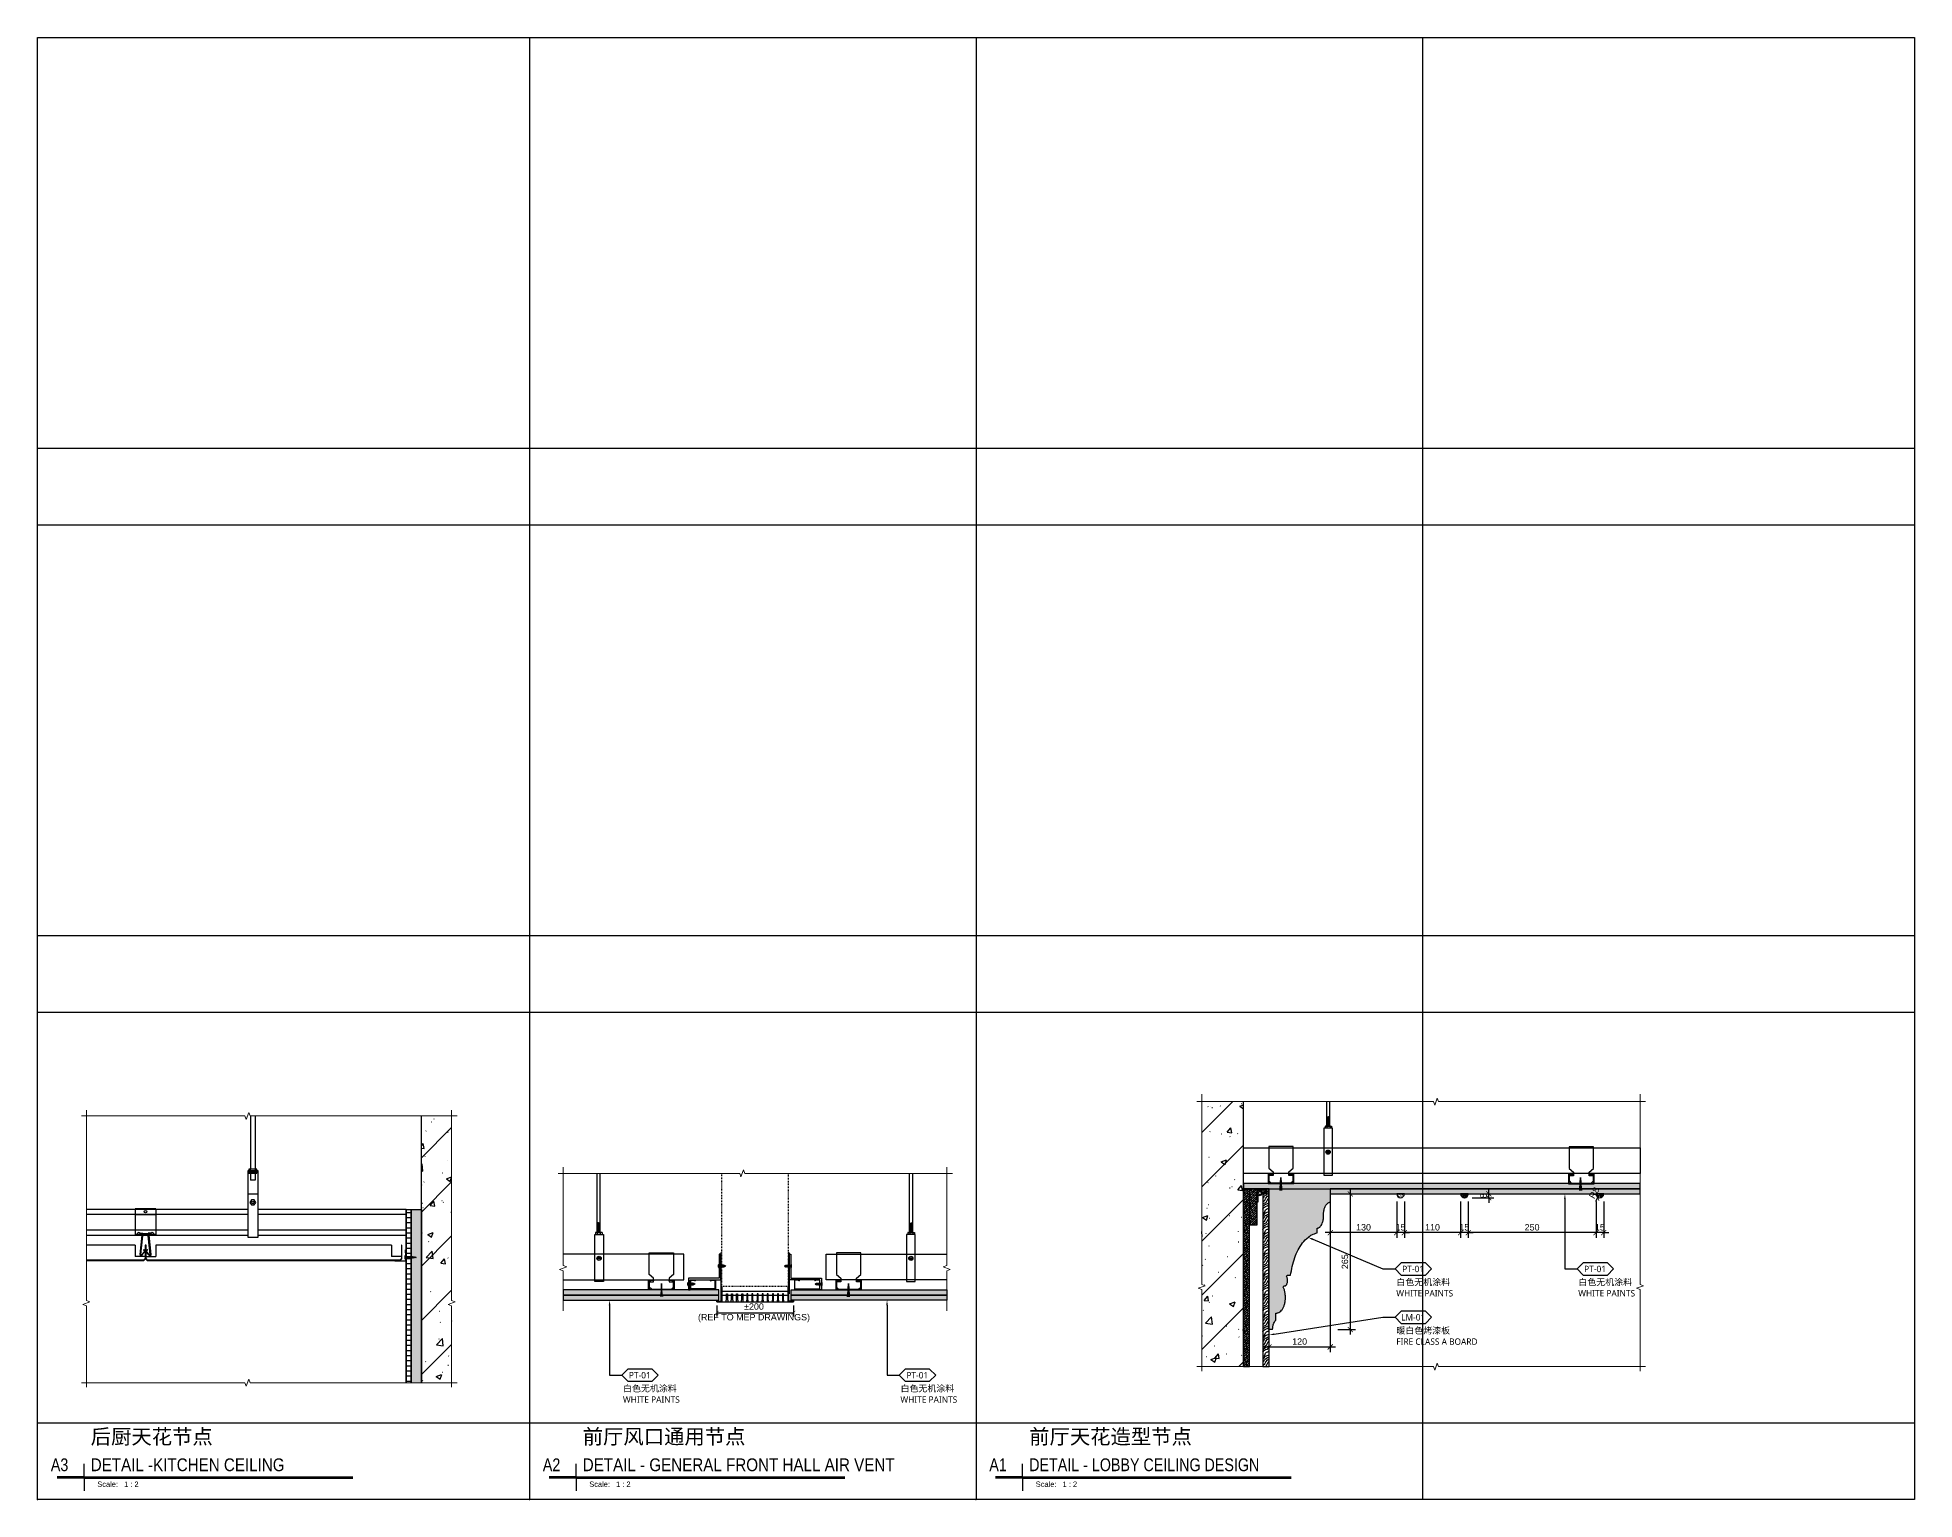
# Model space of a CAD drawing. Header units: millimetres. Extents: x 6321 to 120763, y -355 to 15211.
# Drawn here: x 40059 to 43732, y 8085 to 10945 of the extents above; entities that cross this region are included whole.
import ezdxf
from ezdxf import colors
from ezdxf.entities.mleader import LeaderData, LeaderLine
from ezdxf.enums import TextEntityAlignment as Align
from ezdxf.math import Vec2, Vec3

# ---------------------------------------------------------------- set-up
doc = ezdxf.new("R2010")
doc.units = ezdxf.units.MM
doc.linetypes.add('WB_HIDDEN', pattern=[3, 1.5, -1.5])
for name, color, linetype in [('0 @ 5', 7, 'Continuous'), ('DE-MT', 2, 'Continuous'), ('ES-填充层', 250, 'Continuous'), ('G-ANNO-SYMB', 7, 'Continuous'), ('G-ANNO-TITL', 7, 'Continuous'), ('I-DETL-LW01', 1, 'Continuous'), ('I-DETL-LW02', 2, 'Continuous'), ('I-DETL-LW08', 8, 'Continuous'), ('I-DETL-LW251', 251, 'Continuous'), ('JDT-13Light', 134, 'Continuous'), ('PE-尺寸标注', 44, 'Continuous'), ('WALL TYPE$0$G-ANNO-NOTE-CH', 7, 'Continuous'), ('WALL TYPE$0$I-SECT-LW03', 3, 'Continuous'), ('WALL TYPE$0$SUSP', 9, 'Continuous'), ('图层8', 8, 'Continuous')]:
    doc.layers.add(name, color=color, linetype=linetype)
for name, color, linetype, lineweight in [('_ACM-A-ANNO-DIMS', 2, 'Continuous', 13), ('Thick Line', 7, 'Continuous', 50), ('视图标题', 90, 'Continuous', 25)]:
    doc.layers.add(name, color=color, linetype=linetype, lineweight=lineweight)
doc.styles.add('Aecom chinese title', font='simhei.ttf', dxfattribs={"width": 0.8})
doc.styles.add('Arial', font='ARIALUNI.ttf')
doc.styles.add('Arial_4', font='arial.ttf', dxfattribs={"height": 2.5})
doc.styles.add('WALL TYPE$0$Aecom Chinese', font='Microsoft YaHei.ttf')
doc.dimstyles.new('WALL TYPE$0$Aec-Arch-M-2', dxfattribs={"dimscale": 5, "dimtxt": 2.5, "dimasz": 1.5, "dimexe": 1.5, "dimexo": 1.5, "dimgap": 0.8, "dimtad": 1, "dimdec": 0, "dimrnd": 5, "dimzin": 3, "dimdsep": 46, "dimtxsty": 'Arial', "dimblk": 'ARCHTICK', "dimcen": 2.5, "dimazin": 2, "dimtfac": 0.75, "dimtdec": 0, "dimtix": 1, "dimtmove": 2, "dimatfit": 2, "dimfxl": 1, "dimtolj": 1, "dimtzin": 0, "dimarcsym": 0})
doc.dimstyles.new('WALL TYPE$0$Aec-Arch-M-5', dxfattribs={"dimscale": 5, "dimtxt": 2.5, "dimasz": 2, "dimexe": 2, "dimexo": 3, "dimgap": 0.8, "dimtad": 1, "dimdec": 0, "dimrnd": 1, "dimzin": 3, "dimdsep": 46, "dimtxsty": 'Arial', "dimblk": 'WALL TYPE$0$_ArchTick', "dimcen": 2.5, "dimdle": 2, "dimclrt": 256, "dimazin": 2, "dimtfac": 0.75, "dimtdec": 0, "dimtix": 1, "dimtmove": 2, "dimatfit": 2, "dimfxl": 5, "dimtolj": 1, "dimtzin": 0, "dimarcsym": 0})
pattern_1 = [(217.5, (6362.1676, -2290.8238), (0.08000156, -2.44706619), [0, -1.9304, 0, -2.159, 0, -2.06375]), (187.5, (6362.1676, -2290.8238), (-2.24761642, -3.5841255), [0, -1.0414, 0, -1.7399, 0, -0.66675]), (147.5, (6363.7297, -2290.8238), (-3.95496185, -0.00718592), [0, -0.635, 0, -2.286, 0, -2.9845]), (137.5, (6363.7297, -2290.8238), (-3.81778226, -1.11464662), [0, -0.3175, 0, -1.4986, 0, -1.7145])]

msp = doc.modelspace()

# ---------------------------------------------------------------- blocks, each defined once
blk = doc.blocks.new('WALL TYPE$0$T4')
at = {"ltscale": 3}
h = blk.add_hatch(dxfattribs=at)
h.set_pattern_fill('ANSI31', color=256, scale=19.999872, style=0)
h.set_pattern_definition([(45, (-55928.5647, -42382.0208), (-1.76775564, 1.76775564), [])])
h.paths.add_polyline_path([(0, 25), (-1.3, 5), (1.3, 5)])
for p, q in [((-1.5, 2), (-3, 0)), ((-1.5, 2), (0, 25)), ((-1.5, 2), (1.5, 2)), ((-1.3, 5), (1.3, 5)), ((0, 25), (1.5, 2)), ((1.5, 2), (3, 0))]:
    blk.add_line(p, q, dxfattribs=at)
blk.add_lwpolyline([(-3, 0), (3, 0)], dxfattribs=at)
blk = doc.blocks.new('WALL TYPE$0$garege')
at = {"elevation": 0}
for points in [[(4441.1, 1913.4), (4441.1, 1926.4), (4439.1, 1926.4), (4439.1, 1923.4), (4432.4, 1923.4), (4432.4, 1930.9), (4441.1, 1938), (4441.1, 1980), (4393.5, 1980), (4393.5, 1938), (4402.1, 1930.9), (4402.1, 1923.4), (4395.5, 1923.4), (4395.5, 1926.4), (4393.5, 1926.4), (4393.5, 1913.4), (4398.2, 1908.8), (4435.8, 1908.8)], [(4433.9, 1925.2), (4433.9, 1926.4), (4441.1, 1926.4), (4441.1, 1908.8), (4393.5, 1908.8), (4393.5, 1926.4), (4400.7, 1926.4), (4400.7, 1925.2), (4401.9, 1925.2), (4401.9, 1927.6), (4392.3, 1927.6), (4392.3, 1907.6), (4442.3, 1907.6), (4442.3, 1927.6), (4432.7, 1927.6), (4432.7, 1925.2)]]:
    blk.add_lwpolyline(points, close=True, dxfattribs=at)
blk = doc.blocks.new('K_06')
at = {"layer": 'Defpoints', "color": 251}
for p, q in [((-873.8, 0), (-873.8, -2860)), ((0, 0), (0, -2860)), ((873.8, 0), (873.8, -2860)), ((-1836.5, -803.3), (1836.5, -803.3)), ((-1836.5, -953.3), (1836.5, -953.3)), ((-1836.5, -1756.7), (1836.5, -1756.7)), ((-1836.5, -1906.7), (1836.5, -1906.7)), ((-1836.5, -2710), (1836.5, -2710))]:
    blk.add_line(p, q, dxfattribs=at)
at = {"layer": 'Defpoints', "color": 1}
blk.add_lwpolyline([(1836.5, -2860), (-1836.5, -2860), (-1836.5, 0), (1836.5, 0)], close=True, dxfattribs=at)
blk = doc.blocks.new('88')
at = {"layer": '图层8'}
for p, q in [((-19.1, 0.8), (-18.8, -0.6)), ((-19.1, 0.8), (-18.3, 0.4)), ((-18.3, 0.4), (-17.7, 0.9)), ((-18.3, 0.4), (-18.1, -0.9)), ((-17.7, 0.9), (-17.4, -0.5)), ((-17.7, 0.9), (-16.9, 0.6)), ((-16.9, 0.6), (-16.3, 1.1)), ((-16.9, 0.6), (-16.6, -1.1)), ((-16.3, 1.1), (-15.9, -0.7)), ((-16.3, 1.1), (-15.5, 0.8)), ((-15.5, 0.8), (-14.9, 1.3)), ((-15.5, 0.8), (-15.1, -1.3)), ((-14.9, 1.3), (-14.4, -1)), ((-14.9, 1.3), (-14.1, 0.9)), ((-14.1, 0.9), (-13.5, 1.4)), ((-14.1, 0.9), (-13.6, -1.5)), ((-13.5, 1.4), (-13, -1.1)), ((-13.5, 1.4), (-12.7, 1.1)), ((-12.7, 1.1), (-12.1, 1.6)), ((-12.7, 1.1), (-12.2, -1.6)), ((-12.1, 1.6), (-11.5, -1.3)), ((-12.1, 1.6), (-11.3, 1.3)), ((-11.3, 1.3), (-10.7, 1.8)), ((-11.3, 1.3), (-10.7, -1.8)), ((-10.7, 1.8), (-10, -1.4)), ((-10.7, 1.8), (-9.9, 1.3)), ((-9.9, 1.3), (-9.2, 1.8)), ((-9.9, 1.3), (-9.2, -1.8)), ((-9.2, 1.8), (-8.6, -1.4)), ((-9.2, 1.8), (-8.4, 1.3)), ((-8.4, 1.3), (-7.8, 1.8)), ((-8.4, 1.3), (-7.8, -1.8)), ((-7.8, 1.8), (-7.2, -1.4)), ((-7.8, 1.8), (-7, 1.3)), ((-7, 1.3), (-6.4, 1.8)), ((-7, 1.3), (-6.4, -1.8)), ((-6.4, 1.8), (-5.7, -1.4)), ((-6.4, 1.8), (-5.5, 1.3)), ((-5.5, 1.3), (-4.9, 1.8)), ((-5.5, 1.3), (-4.9, -1.8)), ((-4.9, 1.8), (-4.3, -1.4)), ((-4.9, 1.8), (-4.1, 1.3)), ((-4.1, 1.3), (-3.5, 1.8)), ((-4.1, 1.3), (-3.5, -1.8)), ((-3.5, 1.8), (-0.6, 1.8)), ((-0.6, 1.8), (0.8, 3.6)), ((-0.6, 1.8), (-0.6, -1.8)), ((0.8, 0.4), (-0.1, 0.4)), ((-0.1, 0.4), (-0.1, -0.4)), ((0.8, 3.6), (0.8, 0.4)), ((-18.1, -0.9), (-18.8, -0.6)), ((-17.4, -0.5), (-18.1, -0.9)), ((-16.6, -1.1), (-17.4, -0.5)), ((-15.9, -0.7), (-16.6, -1.1)), ((-15.1, -1.3), (-15.9, -0.7)), ((-14.5, -0.9), (-15.1, -1.3)), ((-13.6, -1.5), (-14.5, -0.9)), ((-13, -1.1), (-13.6, -1.5)), ((-12.2, -1.6), (-13, -1.1)), ((-11.5, -1.3), (-12.2, -1.6)), ((-10.7, -1.8), (-11.5, -1.3)), ((-10, -1.4), (-10.7, -1.8)), ((-9.2, -1.8), (-10, -1.4)), ((-8.6, -1.4), (-9.2, -1.8)), ((-7.8, -1.8), (-8.6, -1.4)), ((-7.2, -1.4), (-7.8, -1.8)), ((-6.4, -1.8), (-7.2, -1.4)), ((-5.7, -1.4), (-6.4, -1.8)), ((-4.9, -1.8), (-5.7, -1.4)), ((-4.3, -1.4), (-4.9, -1.8)), ((-3.5, -1.8), (-4.3, -1.4)), ((-0.6, -1.8), (-3.5, -1.8)), ((0.8, -3.6), (-0.6, -1.8)), ((-0.1, -0.4), (0.8, -0.4)), ((0.8, -0.4), (0.8, -3.6))]:
    blk.add_line(p, q, dxfattribs=at)
for centre, major_axis, start_param, end_param in [((-21.2, 4.5), (0, 4.54), 3.260717, 3.750296), ((-21.4, -7.9), (0, 7.91), -0.413248, -0.097428)]:
    blk.add_ellipse(centre, major_axis=major_axis, ratio=0.8, start_param=start_param, end_param=end_param, dxfattribs=at)
blk = doc.blocks.new('*U154')
at = {"layer": 'I-DETL-LW251'}
h = blk.add_hatch(dxfattribs=at)
h.set_pattern_fill('AR-SAND', color=250, scale=0.05, angle=180, style=0)
h.set_pattern_definition([(217.5, (-858001.2951, -409854.2004), (0.0800016, -2.4470662), [0, -1.9304, 0, -2.159, 0, -2.06375]), (187.5, (-858001.295, -409854.2004), (-2.2476164, -3.5841255), [0, -1.0414, 0, -1.7399, 0, -0.66675]), (147.5, (-857999.733, -409854.2004), (-3.9549619, -0.007186), [0, -0.635, 0, -2.286, 0, -2.9845]), (137.5, (-857999.733, -409854.2004), (-3.817782, -1.1146466), [0, -0.3175, 0, -1.4986, 0, -1.7145])])
h.paths.add_polyline_path([(-858036.9, -408469.7), (-858026.9, -408469.7), (-858026.9, -408165.3), (-858036.9, -408165.3)])
blk.add_lwpolyline([(-858036.9, -408469.7), (-858026.9, -408469.7), (-858026.9, -408165.3), (-858036.9, -408165.3)], close=True)
blk = doc.blocks.new('*U155')
at = {"layer": 'I-DETL-LW251'}
h = blk.add_hatch(dxfattribs=at)
h.set_pattern_fill('AR-SAND', color=250, scale=0.05, angle=180, style=0)
h.set_pattern_definition([(217.5, (-858001.2951, -411414.2004), (0.0800016, -2.4470662), [0, -1.9304, 0, -2.159, 0, -2.06375]), (187.5, (-858001.295, -411414.2004), (-2.2476164, -3.5841255), [0, -1.0414, 0, -1.7399, 0, -0.66675]), (147.5, (-857999.733, -411414.2004), (-3.9549619, -0.007186), [0, -0.635, 0, -2.286, 0, -2.9845]), (137.5, (-857999.733, -411414.2004), (-3.8177823, -1.1146466), [0, -0.3175, 0, -1.4986, 0, -1.7145])])
h.paths.add_polyline_path([(-858036.9, -409249.7), (-858026.9, -409249.7), (-858026.9, -408945.3), (-858036.9, -408945.3)])
blk.add_lwpolyline([(-858036.9, -409249.7), (-858026.9, -409249.7), (-858026.9, -408945.3), (-858036.9, -408945.3)], close=True)
blk = doc.blocks.new('A$C771B73F7')
for p, q in [((0, 0, 0), (0, 3, 0)), ((0, 3, 0), (0.5, 3, 0)), ((0.5, 3, 0), (0.5, 15.4, 0)), ((0.5, 15.4, 0), (2.5, 15.4, 0)), ((2.5, 15.4, 0), (2.5, 3, 0)), ((2.5, 3, 0), (3, 3, 0)), ((3, 3, 0), (3, 0, 0)), ((0, 0, 0), (3, 0, 0))]:
    blk.add_line(p, q)
blk = doc.blocks.new('A$C18c63b45')
for p, q in [((-65, 20.4), (65, 20.4)), ((-65, 12.4), (65, 12.4))]:
    blk.add_line(p, q)
at = {"color": 8}
blk.add_line((-65, 0), (65, 0), dxfattribs=at)
for points in [[(-75, 3), (-73, 3), (-73, 2), (-74, 2), (-74, 1), (-66, 1), (-66, 30), (-65, 30), (-65, 0), (-75, 0), (-75, 3)], [(75, 3), (73, 3), (73, 2), (74, 2), (74, 1), (66, 1), (66, 30), (65, 30), (65, 0), (75, 0), (75, 3)]]:
    blk.add_lwpolyline(points)
for p in [(-56.5, 0, 0), (-46.5, 0, 0), (-36.5, 0, 0), (-26.5, 0, 0)]:
    blk.add_blockref('A$C771B73F7', p)
at = {"xscale": -1}
for p in [(-13.5, 0, 0), (-3.5, 0, 0), (6.5, 0, 0), (16.5, 0, 0), (26.5, 0, 0), (36.5, 0, 0), (46.5, 0, 0), (56.5, 0, 0)]:
    blk.add_blockref('A$C771B73F7', p, dxfattribs=at)
blk = doc.blocks.new('Screw-s1')
at = {"color": 8}
for points in [[(-12.2, 0.2), (-12.1, 0.6)], [(-6.9, 1.3), (-7.9, 1.3)], [(-4.4, 1.3), (-5.6, 1.3)], [(-2, 1.3), (-3.1, 1.3)], [(0, 1.3), (-0.8, 1.3)], [(-7.1, -0.9), (-8.6, -0.9)], [(-6.8, -1.3), (-8.4, -1.3)], [(-4.9, -0.9), (-6.2, -0.9)], [(-4.5, -1.3), (-5.5, -1.3)], [(-2.4, -0.9), (-4, -0.9)], [(-2, -1.3), (-3.2, -1.3)], [(0, -0.9), (-1.5, -0.9)], [(0, -1.3), (-0.7, -1.3)]]:
    blk.add_lwpolyline(points, dxfattribs=at)
for points in [[(-12.1, 0.6, 0.160514), (-10.7, -1.3, 0.233475), (-10.1, -1)], [(-11.3, 0.6, -0.358057), (-10.6, 1.3, -0.082577), (-10.1, 1, 0.165155)], [(-9.4, -1.1, -0.074412), (-9.9, -0.3, 0.160339), (-10.8, 0.8, 0.229964)], [(-10.6, 1.3, -0.057452), (-10.3, 1), (-9.5, -0.3, -0.053739), (-9.2, -0.9, 0.144531), (-8.4, -1.9, 0.229964)], [(-10.1, 1, -0.123333), (-9.2, -0.3, 0.144531), (-8.4, -1.3, 0.229964)], [(-9.3, 1.2, -0.402079), (-8.6, 2, -0.165155), (-7.2, 0, 0.165155), (-5.9, -2, 0.358057), (-5.1, -1.3)], [(-6.2, -1.7, -0.184389), (-7.7, 0, 0.206505), (-9, 1.2, 0.229964)], [(-7.9, 1.3, -0.123333), (-7, 0, 0.229964), (-5.5, -1.3, 0.229964)], [(-7, 1.3, -0.358057), (-6.3, 2, -0.165155), (-4.9, 0, 0.165155), (-3.6, -2, 0.358057), (-2.8, -1.3)], [(-3.9, -1.7, -0.184389), (-5.4, 0, 0.229964), (-6.9, 1.3, 0.229964)], [(-5.6, 1.3, -0.123333), (-4.7, 0, 0.229964), (-3.2, -1.3, 0.229964)], [(-4.5, 1.3, -0.358057), (-3.8, 2, -0.165155), (-2.4, 0, 0.165155), (-1.1, -2, 0.358057), (-0.4, -1.3)], [(-1.4, -1.7, -0.184389), (-2.9, 0, 0.229964), (-4.4, 1.3, 0.229964)], [(-3.1, 1.3, -0.123333), (-2.2, 0, 0.229964), (-0.7, -1.3, 0.229964)], [(-2.2, 1.3, -0.358057), (-1.5, 2, -0.165155), (-0.1, 0, 0.021622), (0, -0.3, 0.358057)], [(0, -0.9, -0.08369), (-0.5, 0, 0.229964), (-2, 1.3, 0.229964)], [(-0.7, 1.3, -0.093717), (0, 0.3, 0.229964)], [(-8.3, -1.9, -0.108488), (-9.4, -1.1, 0.160339)], [(-8.3, -1.9, 0.000129), (-8.3, -1.9, 0.336343), (-7.6, -1.3)]]:
    blk.add_lwpolyline(points, format="xyb", dxfattribs=at)
blk.add_lwpolyline([(0, -3.7, 0.721005), (0.4, -3.8, 0.146938), (1.6, -0.4), (0.8, -0.4), (0.8, 0.4), (1.6, 0.4, 0.146096), (0.4, 3.8, 0.721005), (0, 3.7)], format="xyb", close=True, dxfattribs=at)
for centre, radius, start, end in [((-6.9, -10.7), 12.1, 114.9277, 118.0152), ((-6.9, 10.7), 12.1, 241.9848, 247.1883), ((-8.4, 3.1), 4.46, 213.6912, 242.3721), ((-6.9, -10.7), 12.1, 109.042, 114.4792), ((-6.9, -10.7), 12.1, 100.0054, 105.3179), ((-7.7, 11.1), 12.1, 247.9246, 250.9922), ((-7.7, 11.1), 12.1, 254.1949, 260.9329), ((-6.9, 10.7), 12.1, 252.8795, 257.8621), ((-7.7, 11.1), 12.1, 264.9348, 265.8954)]:
    blk.add_arc(centre, radius, start, end, dxfattribs=at)
blk = doc.blocks.new('*U153')
at = {"layer": 'JDT-13Light', "color": 8}
for p, q in [((-15, 19), (-25, 19)), ((-25, 19), (-25, -1)), ((-16, 18), (-24, 18)), ((-24, 0), (-24, 18)), ((-16.4, 0), (-24, 0)), ((-15.4, 1), (-16.4, 0)), ((-16, 17), (-16, 18)), ((-15, 17), (-16, 17)), ((-16, -1), (-15, 0)), ((-15, 17), (-15, 19)), ((-15, 0), (15, 0)), ((25, 19), (15, 19)), ((15, 19), (15, 17)), ((16, 17), (15, 17)), ((16.4, 0), (15.4, 1)), ((24, 18), (16, 18)), ((16, 18), (16, 17)), ((24, 18), (24, 0)), ((25, -1), (25, 19)), ((-25, -1), (-16, -1)), ((15, 0), (16, -1)), ((16, -1), (25, -1)), ((24, 0), (16.4, 0))]:
    blk.add_line(p, q, dxfattribs=at)
blk.add_lwpolyline([(-24, 1), (24, 1)], dxfattribs=at)
blk = doc.blocks.new('视口 - No Ref  Number-1111583-交互展示区立面图2 DIGITAL CORRIDOR ELEVATION 2')
at = {"layer": 'Thick Line'}
blk.add_line((0, 0), (-12.7, 0), dxfattribs=at)
at = {"layer": '视图标题'}
for q in [(0, 6.35), (0, -6.35)]:
    blk.add_line((0, 0), q, dxfattribs=at)
blk = doc.blocks.new('A$C0FD827E6')
at = {"color": 0, "linetype": 'ByBlock', "lineweight": -2}
blk.add_point((-3.13, -10.74), dxfattribs=at)
at = {"layer": '视图标题', "color": 7, "lineweight": 50}
blk.add_line((18.75, -0.39), (144.93, -0.39), dxfattribs=at)
at = {"layer": '视图标题'}
blk.add_blockref('视口 - No Ref  Number-1111583-交互展示区立面图2 DIGITAL CORRIDOR ELEVATION 2', (18.75, -0.39), dxfattribs=at)
at = {"layer": 'G-ANNO-SYMB', "width": 0.8}
for tag, p, height, style in [('TITLE1', (21.88, 19.23), 7, 'Aecom chinese title'), ('TITLE2', (21.88, 10.35), 6, 'Arial'), ('DN', (3.13, 2.54), 6, 'Arial'), ('TITLE3', (21.88, 2.54), 6, 'Arial')]:
    blk.add_attdef(tag, p, '', height=height, dxfattribs=dict(at, style=style))
at = {"layer": '视图标题', "color": 7, "lineweight": 5, "insert": (24.94, -2.32), "char_height": 2.5, "width": 25.8945, "attachment_point": 1, "style": 'Arial_4'}
blk.add_mtext('Scale:   1 : 2', dxfattribs=at)
blk = doc.blocks.new('WALL TYPE$0$_ArchTick')
at = {"color": 0, "linetype": 'ByBlock', "const_width": 0.15}
blk.add_lwpolyline([(-0.5, -0.5), (0.5, 0.5)], dxfattribs=at)
blk = doc.blocks.new('*D167')
at = {"layer": 'DE-MT', "color": 0, "lineweight": -2, "transparency": 16777216}
for p, q in [((43108.4, 8667.6), (43108.4, 8596.7)), ((43123.4, 8667.6), (43123.4, 8596.7)), ((43108.4, 8606.7), (43098.4, 8606.7)), ((43123.4, 8606.7), (43108.4, 8606.7)), ((43123.4, 8606.7), (43133.4, 8606.7))]:
    blk.add_line(p, q, dxfattribs=at)
at = {"layer": 'Defpoints', "color": 0, "transparency": 16777216}
for p in [(43108.4, 8682.6), (43123.4, 8682.6), (43108.4, 8606.7)]:
    blk.add_point(p, dxfattribs=at)
at = {"layer": 'DE-MT', "color": 0, "lineweight": -2, "transparency": 16777216, "xscale": 10, "yscale": 10, "zscale": 10}
blk.add_blockref('WALL TYPE$0$_ArchTick', (43108.4, 8606.7), dxfattribs=at)
at = {"layer": 'DE-MT', "color": 0, "lineweight": -2, "transparency": 16777216, "xscale": 10, "yscale": 10, "zscale": 10, "rotation": 180}
blk.add_blockref('WALL TYPE$0$_ArchTick', (43123.4, 8606.7), dxfattribs=at)
at = {"layer": 'DE-MT', "transparency": 16777216, "insert": (43115.9, 8617.1), "char_height": 12.5, "attachment_point": 5, "style": 'Arial'}
blk.add_mtext('\\A1;15', dxfattribs=at)
blk = doc.blocks.new('*D172')
at = {"layer": 'DE-MT', "color": 0, "lineweight": -2, "transparency": 16777216}
for p, q in [((42858.3, 8667.6), (42858.3, 8596.7)), ((43108.4, 8667.6), (43108.4, 8596.7)), ((43118.4, 8606.7), (42848.3, 8606.7))]:
    blk.add_line(p, q, dxfattribs=at)
at = {"layer": 'Defpoints', "color": 0, "transparency": 16777216}
for p in [(42858.3, 8682.6), (43108.4, 8682.6), (42858.3, 8606.7)]:
    blk.add_point(p, dxfattribs=at)
at = {"layer": 'DE-MT', "color": 0, "lineweight": -2, "transparency": 16777216, "xscale": 10, "yscale": 10, "zscale": 10, "rotation": 180}
blk.add_blockref('WALL TYPE$0$_ArchTick', (42858.3, 8606.7), dxfattribs=at)
at = {"layer": 'DE-MT', "color": 0, "lineweight": -2, "transparency": 16777216, "xscale": 10, "yscale": 10, "zscale": 10}
blk.add_blockref('WALL TYPE$0$_ArchTick', (43108.4, 8606.7), dxfattribs=at)
at = {"layer": 'DE-MT', "transparency": 16777216, "insert": (42983.3, 8617.1), "char_height": 12.5, "attachment_point": 5, "style": 'Arial'}
blk.add_mtext('\\A1;250', dxfattribs=at)
blk = doc.blocks.new('*D171')
at = {"layer": 'DE-MT', "color": 0, "lineweight": -2, "transparency": 16777216}
for p, q in [((42843.4, 8667.6), (42843.4, 8596.7)), ((42858.3, 8667.6), (42858.3, 8596.7)), ((42843.4, 8606.7), (42833.4, 8606.7)), ((42858.3, 8606.7), (42843.4, 8606.7)), ((42858.3, 8606.7), (42868.3, 8606.7))]:
    blk.add_line(p, q, dxfattribs=at)
at = {"layer": 'Defpoints', "color": 0, "transparency": 16777216}
for p in [(42843.4, 8682.6), (42858.3, 8682.6), (42843.4, 8606.7)]:
    blk.add_point(p, dxfattribs=at)
at = {"layer": 'DE-MT', "color": 0, "lineweight": -2, "transparency": 16777216, "xscale": 10, "yscale": 10, "zscale": 10}
blk.add_blockref('WALL TYPE$0$_ArchTick', (42843.4, 8606.7), dxfattribs=at)
at = {"layer": 'DE-MT', "color": 0, "lineweight": -2, "transparency": 16777216, "xscale": 10, "yscale": 10, "zscale": 10, "rotation": 180}
blk.add_blockref('WALL TYPE$0$_ArchTick', (42858.3, 8606.7), dxfattribs=at)
at = {"layer": 'DE-MT', "transparency": 16777216, "insert": (42850.8, 8617.1), "char_height": 12.5, "attachment_point": 5, "style": 'Arial'}
blk.add_mtext('\\A1;15', dxfattribs=at)
blk = doc.blocks.new('*D170')
at = {"layer": 'DE-MT', "color": 0, "lineweight": -2, "transparency": 16777216}
for p, q in [((42733.4, 8667.6), (42733.4, 8596.7)), ((42843.4, 8667.6), (42843.4, 8596.7)), ((42853.4, 8606.7), (42723.4, 8606.7))]:
    blk.add_line(p, q, dxfattribs=at)
at = {"layer": 'Defpoints', "color": 0, "transparency": 16777216}
for p in [(42733.4, 8682.6), (42843.4, 8682.6), (42733.4, 8606.7)]:
    blk.add_point(p, dxfattribs=at)
at = {"layer": 'DE-MT', "color": 0, "lineweight": -2, "transparency": 16777216, "xscale": 10, "yscale": 10, "zscale": 10, "rotation": 180}
blk.add_blockref('WALL TYPE$0$_ArchTick', (42733.4, 8606.7), dxfattribs=at)
at = {"layer": 'DE-MT', "color": 0, "lineweight": -2, "transparency": 16777216, "xscale": 10, "yscale": 10, "zscale": 10}
blk.add_blockref('WALL TYPE$0$_ArchTick', (42843.4, 8606.7), dxfattribs=at)
at = {"layer": 'DE-MT', "transparency": 16777216, "insert": (42788.4, 8617.1), "char_height": 12.5, "attachment_point": 5, "style": 'Arial'}
blk.add_mtext('\\A1;110', dxfattribs=at)
blk = doc.blocks.new('*D169')
at = {"layer": 'DE-MT', "color": 0, "lineweight": -2, "transparency": 16777216}
for p, q in [((42718.4, 8667.6), (42718.4, 8596.7)), ((42733.4, 8667.6), (42733.4, 8596.7)), ((42718.4, 8606.7), (42708.4, 8606.7)), ((42733.4, 8606.7), (42718.4, 8606.7)), ((42733.4, 8606.7), (42743.4, 8606.7))]:
    blk.add_line(p, q, dxfattribs=at)
at = {"layer": 'Defpoints', "color": 0, "transparency": 16777216}
for p in [(42718.4, 8682.6), (42733.4, 8682.6), (42718.4, 8606.7)]:
    blk.add_point(p, dxfattribs=at)
at = {"layer": 'DE-MT', "color": 0, "lineweight": -2, "transparency": 16777216, "xscale": 10, "yscale": 10, "zscale": 10}
blk.add_blockref('WALL TYPE$0$_ArchTick', (42718.4, 8606.7), dxfattribs=at)
at = {"layer": 'DE-MT', "color": 0, "lineweight": -2, "transparency": 16777216, "xscale": 10, "yscale": 10, "zscale": 10, "rotation": 180}
blk.add_blockref('WALL TYPE$0$_ArchTick', (42733.4, 8606.7), dxfattribs=at)
at = {"layer": 'DE-MT', "transparency": 16777216, "insert": (42725.9, 8617.1), "char_height": 12.5, "attachment_point": 5, "style": 'Arial'}
blk.add_mtext('\\A1;15', dxfattribs=at)
blk = doc.blocks.new('*D168')
at = {"layer": 'DE-MT', "color": 0, "lineweight": -2, "transparency": 16777216}
for p, q in [((42588.4, 8667.6), (42588.4, 8596.7)), ((42718.4, 8667.6), (42718.4, 8596.7)), ((42728.4, 8606.7), (42578.4, 8606.7))]:
    blk.add_line(p, q, dxfattribs=at)
at = {"layer": 'Defpoints', "color": 0, "transparency": 16777216}
for p in [(42588.4, 8682.6), (42718.4, 8682.6), (42588.4, 8606.7)]:
    blk.add_point(p, dxfattribs=at)
at = {"layer": 'DE-MT', "color": 0, "lineweight": -2, "transparency": 16777216, "xscale": 10, "yscale": 10, "zscale": 10, "rotation": 180}
blk.add_blockref('WALL TYPE$0$_ArchTick', (42588.4, 8606.7), dxfattribs=at)
at = {"layer": 'DE-MT', "color": 0, "lineweight": -2, "transparency": 16777216, "xscale": 10, "yscale": 10, "zscale": 10}
blk.add_blockref('WALL TYPE$0$_ArchTick', (42718.4, 8606.7), dxfattribs=at)
at = {"layer": 'DE-MT', "transparency": 16777216, "insert": (42653.4, 8617.1), "char_height": 12.5, "attachment_point": 5, "style": 'Arial'}
blk.add_mtext('\\A1;130', dxfattribs=at)
blk = doc.blocks.new('*D165')
at = {"layer": 'DE-MT', "color": 0, "lineweight": -2, "transparency": 16777216}
for p, q in [((42603.4, 8682.6), (42637.5, 8682.6)), ((42627.5, 8692.6), (42627.5, 8407.2)), ((42603.4, 8417.2), (42637.5, 8417.2))]:
    blk.add_line(p, q, dxfattribs=at)
at = {"layer": 'Defpoints', "color": 0, "transparency": 16777216}
for p in [(42588.4, 8682.6), (42588.4, 8417.2), (42627.5, 8417.2)]:
    blk.add_point(p, dxfattribs=at)
at = {"layer": 'DE-MT', "color": 0, "lineweight": -2, "transparency": 16777216, "xscale": 10, "yscale": 10, "zscale": 10}
for p, rotation in [((42627.5, 8682.6), 90), ((42627.5, 8417.2), 270)]:
    blk.add_blockref('WALL TYPE$0$_ArchTick', p, dxfattribs=dict(at, rotation=rotation))
at = {"layer": 'DE-MT', "transparency": 16777216, "insert": (42617.1, 8549.9), "char_height": 12.5, "attachment_point": 5, "rotation": 90, "style": 'Arial'}
blk.add_mtext('\\A1;265', dxfattribs=at)
blk = doc.blocks.new('*D164')
at = {"layer": 'DE-MT', "color": 0, "lineweight": -2, "transparency": 16777216}
for p, q in [((42588.4, 8651.4), (42588.4, 8373.2)), ((42458.4, 8383.2), (42598.4, 8383.2)), ((42468.4, 8402.2), (42468.4, 8373.2))]:
    blk.add_line(p, q, dxfattribs=at)
at = {"layer": 'Defpoints', "color": 0, "transparency": 16777216}
for p in [(42588.4, 8666.4), (42468.4, 8417.2), (42588.4, 8383.2)]:
    blk.add_point(p, dxfattribs=at)
at = {"layer": 'DE-MT', "color": 0, "lineweight": -2, "transparency": 16777216, "xscale": 10, "yscale": 10, "zscale": 10, "rotation": 180}
blk.add_blockref('WALL TYPE$0$_ArchTick', (42468.4, 8383.2), dxfattribs=at)
at = {"layer": 'DE-MT', "color": 0, "lineweight": -2, "transparency": 16777216, "xscale": 10, "yscale": 10, "zscale": 10}
blk.add_blockref('WALL TYPE$0$_ArchTick', (42588.4, 8383.2), dxfattribs=at)
at = {"layer": 'DE-MT', "transparency": 16777216, "insert": (42528.4, 8393.6), "char_height": 12.5, "attachment_point": 5, "style": 'Arial'}
blk.add_mtext('\\A1;120', dxfattribs=at)
blk = doc.blocks.new('*D166')
at = {"layer": 'DE-MT', "color": 0, "lineweight": -2, "transparency": 16777216}
for p, q in [((42865.9, 8682.6), (42908.6, 8682.6)), ((42865.9, 8675.1), (42908.6, 8675.1)), ((42898.6, 8682.6), (42898.6, 8692.6)), ((42898.6, 8675.1), (42898.6, 8682.6)), ((42898.6, 8675.1), (42898.6, 8665.1))]:
    blk.add_line(p, q, dxfattribs=at)
at = {"layer": 'Defpoints', "color": 0, "transparency": 16777216}
for p in [(42850.9, 8682.6), (42850.9, 8675.1), (42898.6, 8682.6)]:
    blk.add_point(p, dxfattribs=at)
at = {"layer": 'DE-MT', "color": 0, "lineweight": -2, "transparency": 16777216, "xscale": 10, "yscale": 10, "zscale": 10}
for p, rotation in [((42898.6, 8682.6), 270), ((42898.6, 8675.1), 90)]:
    blk.add_blockref('WALL TYPE$0$_ArchTick', p, dxfattribs=dict(at, rotation=rotation))
at = {"layer": 'DE-MT', "transparency": 16777216, "insert": (42888.2, 8678.8), "char_height": 12.5, "attachment_point": 5, "rotation": 90, "style": 'Arial'}
blk.add_mtext('\\A1;8', dxfattribs=at)
blk = doc.blocks.new('*D173')
at = {"layer": 'DE-MT', "color": 0, "lineweight": -2, "transparency": 16777216}
for p, q in [((43112.2, 8676.1), (43107.2, 8667.4)), ((43115.9, 8682.6), (43112.2, 8676.1))]:
    blk.add_line(p, q, dxfattribs=at)
at = {"layer": 'Defpoints', "color": 0, "transparency": 16777216}
for p in [(43112.2, 8676.1), (43115.9, 8682.6)]:
    blk.add_point(p, dxfattribs=at)
at = {"layer": 'DE-MT', "color": 0, "lineweight": -2, "transparency": 16777216, "xscale": 10, "yscale": 10, "zscale": 10, "rotation": 60.30926181686704}
blk.add_blockref('WALL TYPE$0$_ArchTick', (43112.2, 8676.1), dxfattribs=at)
at = {"layer": 'DE-MT', "transparency": 16777216, "insert": (43105, 8684.5), "char_height": 12.5, "attachment_point": 5, "rotation": 60.3093, "style": 'Arial'}
blk.add_mtext('\\A1;R8', dxfattribs=at)
blk = doc.blocks.new('_ArchTick')
at = {"color": 2, "linetype": 'ByBlock', "const_width": 0.15}
blk.add_lwpolyline([(-0.5, -0.5), (0.5, 0.5)], dxfattribs=at)
blk = doc.blocks.new('*D174')
at = {"layer": 'DE-MT', "color": 0, "lineweight": -2, "transparency": 16777216}
for p, q in [((41387.6, 8464.2), (41387.6, 8442.4)), ((41387.6, 8449.9), (41537.6, 8449.9)), ((41537.6, 8464.1), (41537.6, 8442.4))]:
    blk.add_line(p, q, dxfattribs=at)
at = {"layer": 'Defpoints', "color": 0, "transparency": 16777216}
for p in [(41387.6, 8471.7, 13.7), (41537.6, 8471.6, 13.7), (41537.6, 8449.9)]:
    blk.add_point(p, dxfattribs=at)
at = {"layer": 'DE-MT', "color": 0, "lineweight": -2, "transparency": 16777216, "xscale": 7.5, "yscale": 7.5, "zscale": 7.5, "rotation": 180}
blk.add_blockref('_ArchTick', (41387.6, 8449.9), dxfattribs=at)
at = {"layer": 'DE-MT', "color": 0, "lineweight": -2, "transparency": 16777216, "xscale": 7.5, "yscale": 7.5, "zscale": 7.5}
blk.add_blockref('_ArchTick', (41537.6, 8449.9), dxfattribs=at)
at = {"layer": 'DE-MT', "color": 0, "transparency": 16777216, "insert": (41460.6, 8449.9), "char_height": 12.5, "attachment_point": 5, "style": 'Arial'}
blk.add_mtext('\\A1;%%P200\\P({\\A0;REF TO MEP DRAWINGS)}', dxfattribs=at)
blk = doc.blocks.new('WHA12202707')
at = {"transparency": 16777216}
for p, q in [((2.38, 2.38), (0, 0)), ((2.38, -2.38), (0, 0)), ((11.91, 2.38), (2.38, 2.38)), ((11.91, 2.38), (14.29, 0)), ((11.91, -2.38), (14.29, 0)), ((2.38, -2.38), (11.91, -2.38))]:
    blk.add_line(p, q, dxfattribs=at)
at = {"transparency": 16777216, "style": 'WALL TYPE$0$Aecom Chinese'}
blk.add_attdef('英文2', (0.49, -14.58), '', height=2.5, dxfattribs=at)
at = {"layer": 'WALL TYPE$0$G-ANNO-NOTE-CH', "transparency": 16777216, "style": 'WALL TYPE$0$Aecom Chinese'}
blk.add_attdef('编号', text='', height=2.5, dxfattribs=at).set_placement((7.1, 0), align=Align.MIDDLE)
for tag, p in [('中文', (0.54, -5.18)), ('英文', (0.49, -9.51))]:
    blk.add_attdef(tag, text='', height=2.5, dxfattribs=at).set_placement(p, align=Align.MIDDLE_LEFT)

# ---------------------------------------------------------------- dimensions: what is measured, and where the dimension line sits
at = {"layer": 'DE-MT'}
for base, p1, p2, picture, middle in [((42588.4, 8606.7), (42718.4, 8682.6), (42588.4, 8682.6), '*D168', (42653.4, 8617.1)), ((42718.4, 8606.7), (42733.4, 8682.6), (42718.4, 8682.6), '*D169', (42725.9, 8617.1)), ((42733.4, 8606.7), (42843.4, 8682.6), (42733.4, 8682.6), '*D170', (42788.4, 8617.1)), ((42843.4, 8606.7), (42858.3, 8682.6), (42843.4, 8682.6), '*D171', (42850.8, 8617.1)), ((42858.3, 8606.7), (43108.4, 8682.6), (42858.3, 8682.6), '*D172', (42983.3, 8617.1)), ((43108.4, 8606.7), (43123.4, 8682.6), (43108.4, 8682.6), '*D167', (43115.9, 8617.1)), ((42588.4, 8383.2), (42468.4, 8417.2), (42588.4, 8666.4), '*D164', (42528.4, 8393.6))]:
    dim = msp.add_linear_dim(base=base, p1=p1, p2=p2, dimstyle='WALL TYPE$0$Aec-Arch-M-5', override={"dimzin": 8}, dxfattribs=at)
    dim.commit()
    dim.dimension.update_dxf_attribs({"geometry": picture, "text_midpoint": middle})
for base, p1, p2, picture, middle in [((42627.5, 8417.2), (42588.4, 8682.6), (42588.4, 8417.2), '*D165', (42617.1, 8549.9)), ((42898.6334924, 8682.5666409), (42850.8957082, 8675.0666409), (42850.8957082, 8682.5666409), '*D166', (42888.2470667, 8678.8166409))]:
    dim = msp.add_linear_dim(base=base, p1=p1, p2=p2, angle=90, dimstyle='WALL TYPE$0$Aec-Arch-M-5', override={"dimzin": 8}, dxfattribs=at)
    dim.commit()
    dim.dimension.update_dxf_attribs({"geometry": picture, "text_midpoint": middle})
dim = msp.add_radius_dim(center=(43115.8957, 8682.5666), mpoint=(43112.1808, 8676.0513), dimstyle='WALL TYPE$0$Aec-Arch-M-5', override={"dimzin": 8}, dxfattribs=at)
dim.commit()
dim.dimension.update_dxf_attribs({"geometry": '*D173', "text_midpoint": (43105.0155, 8684.4536)})
dim = msp.add_linear_dim(base=(41537.6, 8449.9, -152.3), p1=(41387.6, 8471.7, -138.5), p2=(41537.6, 8471.6, -138.5), text='%%P200\\P({\\A0;REF TO MEP DRAWINGS)}', dimstyle='WALL TYPE$0$Aec-Arch-M-2', dxfattribs=at)
dim.commit()
dim.dimension.update_dxf_attribs({"geometry": '*D174', "text_midpoint": (41460.6, 8449.9, -152.3), "dimtype": 160})

# ---------------------------------------------------------------- hatches: boundary and pattern name
h = msp.add_hatch()
h.set_pattern_fill('0-钢筋混凝土001-DOM', color=250, scale=15, pattern_type=2)
h.set_pattern_definition([(45, (407.755, -4064.52), (-53.03301, 53.03301), []), (50, (407.755, -4064.52), (107.58903, -9.41282), [11.25, -123.75]), (355, (407.75, -4064.52), (-20.8127, 112.82882), [9, -99]), (100.4514, (416.72, -4065.3), (86.7764, 103.41593), [9.56103, -105.17132]), (46.1842, (407.75, -4034.52), (160.08616, -24.82785), [16.875, -185.625]), (96.6356, (421.1, -4036.59), (140.1994, 146.1177), [14.34154, -157.75695]), (351.1842, (407.75, -4034.52), (140.1993, 146.1178), [13.5, -148.5]), (21, (422.755, -4042.02), (89.53606, -60.39283), [11.25, -123.75]), (326, (422.75, -4042.02), (36.4973, 108.7725), [9, -99]), (71.4514, (430.22, -4047.05), (126.0334, 48.37957), [9.56103, -105.17132]), (37.5, (407.755, -4064.517), (1.823978, 49.934078), [0.75, -97.8, 0.75, -100.5, 0.75, -99.375]), (7.5, (407.755, -4064.52), (39.46043, 59.16176), [0.75, -57.3, 0.75, -95.55, 0.75, -37.875]), (327.5, (374.305, -4064.517), (80.073365, -3.38323), [0.75, -37.5, 0.75, -117, 0.75, -155.25]), (317.5, (359.305, -4064.52), (87.47793, 15.01575), [0.75, -48.75, 0.75, -77.7, 0.75, -110.25])])
h.paths.add_polyline_path([(42418.4, 8863.1), (42336.7, 8863.1), (42336.7, 8505.4), (42343.5, 8502.9), (42329.8, 8497.9), (42336.7, 8495.4), (42336.7, 8344.7), (42418.4, 8344.7)])
h = msp.add_hatch()
h.set_pattern_fill('0-钢筋混凝土001-DOM', color=250, scale=15, pattern_type=2)
h.set_pattern_definition([(45, (-1217.74, -4424.29), (-53.03301, 53.03301), []), (50, (-1217.74, -4424.29), (107.58903, -9.41282), [11.25, -123.75]), (355, (-1217.74, -4424.29), (-20.8127, 112.82882), [9, -99]), (100.4514, (-1208.78, -4425.07), (86.7764, 103.41593), [9.56103, -105.17132]), (46.1842, (-1217.74, -4394.29), (160.08616, -24.82785), [16.875, -185.625]), (96.6356, (-1204.4, -4396.36), (140.1994, 146.1177), [14.34154, -157.75695]), (351.1842, (-1217.74, -4394.29), (140.1993, 146.1178), [13.5, -148.5]), (21, (-1202.74, -4401.79), (89.53606, -60.39283), [11.25, -123.75]), (326, (-1202.74, -4401.79), (36.4973, 108.7725), [9, -99]), (71.4514, (-1195.28, -4406.82), (126.0334, 48.37957), [9.56103, -105.17132]), (37.5, (-1217.743, -4424.29), (1.823978, 49.934078), [0.75, -97.8, 0.75, -100.5, 0.75, -99.375]), (7.5, (-1217.743, -4424.29), (39.46043, 59.16176), [0.75, -57.3, 0.75, -95.55, 0.75, -37.875]), (327.5, (-1251.193, -4424.29), (80.073365, -3.38323), [0.75, -37.5, 0.75, -117, 0.75, -155.25]), (317.5, (-1266.19, -4424.29), (87.47793, 15.01575), [0.75, -48.75, 0.75, -77.7, 0.75, -110.25])])
h.paths.add_polyline_path([(40809.7, 8313.2), (40868.9, 8313.2), (40868.9, 8463.8), (40862, 8466.3), (40875.8, 8471.3), (40868.9, 8473.8), (40868.9, 8835.2), (40809.7, 8835.2)])
h = msp.add_hatch()
h.set_pattern_fill('ANSI31', color=250, scale=3.1496, angle=135)
h.set_pattern_definition([(180, (-398638.652, 121616.194), (-4e-15, -9.99998), [])])
h.paths.add_polyline_path([(40779.7, 8313.2), (40789.7, 8313.2), (40789.7, 8652.1), (40779.7, 8652.1)])
at = {"layer": 'ES-填充层'}
h = msp.add_hatch(dxfattribs=at)
h.set_pattern_fill('AR-SAND', color=256, scale=0.1, angle=-90)
h.set_pattern_definition([(307.5, (41178.676, 6546.1526), (4.8941324, 0.160003), [0, -3.8608, 0, -4.318, 0, -4.1275]), (277.5, (41178.676, 6546.1526), (7.168251, -4.495233), [0, -2.0828, 0, -3.4798, 0, -1.3335]), (237.5, (41178.676, 6549.277), (0.014372, -7.909924), [0, -1.27, 0, -4.572, 0, -5.969]), (227.5, (41178.676, 6549.277), (2.229293, -7.635565), [0, -0.635, 0, -2.9972, 0, -3.429])])
h.paths.add_polyline_path([(40789.7, 8313.2), (40809.7, 8313.2), (40809.7, 8652.1), (40789.7, 8652.1)])
at = {"layer": 'I-DETL-LW251'}
h = msp.add_hatch(dxfattribs=at)
h.set_pattern_fill('AR-SAND', color=250, scale=0.05, angle=180, style=0)
h.set_pattern_definition([(217.5, (53904.5064, 26743.2556), (0.08000156, -2.44706619), [0, -1.9304, 0, -2.159, 0, -2.06375]), (187.5, (53904.5064, 26743.2556), (-2.2476164, -3.5841255), [0, -1.0414, 0, -1.7399, 0, -0.66675]), (147.5, (53906.0685, 26743.2556), (-3.95496185, -0.00718592), [0, -0.635, 0, -2.286, 0, -2.9845]), (137.5, (53906.0685, 26743.2556), (-3.81778226, -1.1146466), [0, -0.3175, 0, -1.4986, 0, -1.7145])])
h.paths.add_polyline_path([(42418.4, 8692.6), (43194.6, 8692.6), (43194.6, 8702.6), (42418.4, 8702.6)])
h = msp.add_hatch(dxfattribs=at)
h.set_pattern_fill('ANSI38', color=250)
h.set_pattern_definition([(45, (6156.5498, -2134.5677), (-2.24506403, 2.24506403), []), (135, (6156.5498, -2134.5677), (-6.7351921, 2.24506403), [7.9375, -4.7625])])
h.paths.add_polyline_path([(42418.4, 8344.7), (42430.4, 8344.7), (42430.4, 8692.6), (42418.4, 8692.6)])
h = msp.add_hatch(dxfattribs=at)
h.set_pattern_fill('ANSI38', color=250)
h.set_pattern_definition([(45, (43147.337, 9160.782), (-2.245064, 2.245064), []), (135, (43147.337, 9160.782), (-6.735192, 2.245064), [7.9375, -4.7625])])
h.paths.add_polyline_path([(42430.4, 8621.9), (42445.2, 8621.9), (42445.2, 8692.6), (42430.4, 8692.6)])
h = msp.add_hatch(dxfattribs=at)
h.set_pattern_fill('AR-SAND', color=250, scale=0.05, angle=180, style=0)
h.set_pattern_definition([(217.5, (42468.4544, 8417.2048), (0.080002, -2.447066), [0, -1.9304, 0, -2.159, 0, -2.06375]), (187.5, (42468.4544, 8417.2048), (-2.247616, -3.584126), [0, -1.0414, 0, -1.7399, 0, -0.66675]), (147.5, (42470.0165, 8417.2048), (-3.954962, -0.007186), [0, -0.635, 0, -2.286, 0, -2.9845]), (137.5, (42470.0165, 8417.2048), (-3.817782, -1.114647), [0, -0.3175, 0, -1.4986, 0, -1.7145])])
edge = h.paths.add_edge_path()
edge.add_spline(control_points=[(42510.6, 8523.3), (42512.8, 8535.1), (42515.9, 8552.2), (42527.2, 8577.9), (42538.6, 8593.6), (42552.8, 8603.4), (42558.9, 8605.3), (42562.5, 8606.4)], knot_values=[0, 0, 0, 0, 35.548758, 51.802772, 84.100241, 92.033165, 103.123763, 103.123763, 103.123763, 103.123763], degree=3, periodic=0)
edge.add_line((42562.5, 8606.4), (42562.7, 8615.7))
edge.add_spline(control_points=[(42562.7, 8615.7), (42563, 8615.7), (42564, 8615.7), (42566.1, 8616.4), (42568.4, 8618.2), (42570.9, 8621.2), (42573.2, 8625.7), (42574.5, 8630.6), (42575.2, 8635.2), (42575.2, 8637.6), (42575.2, 8638.8)], knot_values=[0, 0, 0, 0, 1.005798, 3.012987, 6.320653, 9.569338, 14.716258, 21.389165, 24.91162, 28.497058, 28.497058, 28.497058, 28.497058], degree=3, periodic=0)
edge.add_spline(control_points=[(42575.2, 8638.8), (42575.2, 8639.4), (42575.2, 8640.6), (42575.2, 8643.6), (42575.5, 8647.3), (42576.2, 8651.3), (42577.2, 8654.6), (42578.4, 8657.6), (42580, 8660.6), (42582, 8663.1), (42584.2, 8665), (42586, 8665.9), (42587.3, 8666.3), (42588, 8666.4), (42588.4, 8666.4)], knot_values=[0, 0, 0, 0, 1.805164, 3.656498, 9.134387, 12.68478, 16.107635, 19.329321, 22.329055, 26.397763, 28.815864, 31.040912, 32.106529, 33.155319, 33.155319, 33.155319, 33.155319], degree=3, periodic=0)
edge.add_line((42588.4, 8666.4), (42588.4, 8682.6))
edge.add_line((42588.4, 8682.6), (42588.4, 8692.6))
edge.add_line((42588.4, 8692.6), (42468.5, 8692.6))
edge.add_line((42468.5, 8692.6), (42468.5, 8417.2))
edge.add_line((42468.5, 8417.2), (42475.6, 8417.2))
edge.add_spline(control_points=[(42475.6, 8417.2), (42475.7, 8419.4), (42475.8, 8422.6), (42476.9, 8426.9), (42478, 8430.1), (42479.7, 8433.2), (42481.4, 8434.9), (42482.1, 8435.7)], knot_values=[0, 0, 0, 0, 6.613934, 9.596978, 13.010541, 16.993684, 20.094931, 20.094931, 20.094931, 20.094931], degree=3, periodic=0)
edge.add_line((42482.1, 8435.7), (42482.1, 8449.5))
edge.add_spline(control_points=[(42482.1, 8449.5), (42482.7, 8449.5), (42484, 8449.4), (42486.7, 8449.8), (42490, 8451.5), (42492.7, 8454.2), (42495.3, 8457.7), (42497, 8461.1), (42498.4, 8464.9), (42499.2, 8468), (42499.9, 8471.2), (42500.4, 8474.5), (42500.7, 8479.1), (42500.6, 8483.7), (42500, 8488.2), (42499.4, 8491.5), (42498.6, 8494.6), (42497.6, 8497.5), (42496.8, 8499.4), (42496.3, 8500.3)], knot_values=[0, 0, 0, 0, 1.954924, 3.912581, 8.036047, 12.727463, 15.354572, 21.082902, 24.15009, 27.336912, 30.629704, 34.013579, 37.472966, 44.386358, 47.768597, 51.076992, 54.295003, 57.407742, 60.402672, 60.402672, 60.402672, 60.402672], degree=3, periodic=0)
edge.add_line((42496.3, 8500.3), (42497.6, 8502.6))
edge.add_spline(control_points=[(42497.6, 8502.6), (42497.9, 8502.5), (42498.4, 8502.4), (42499.1, 8502.4), (42499.9, 8502.5), (42500.6, 8502.9), (42501.3, 8503.4), (42502.2, 8504.2), (42503.2, 8505.7), (42504.1, 8507.8), (42504.6, 8510.2), (42504.9, 8512.8), (42504.7, 8515), (42504.4, 8517.1), (42503.9, 8519), (42503.2, 8520.4), (42502.8, 8521)], knot_values=[0, 0, 0, 0, 0.762887, 1.520097, 2.255824, 3.038394, 3.873486, 4.776804, 6.811339, 9.092138, 11.573687, 14.203705, 16.847905, 18.128699, 20.56714, 22.802331, 22.802331, 22.802331, 22.802331], degree=3, periodic=0)
edge.add_line((42502.8, 8521), (42504.1, 8523.3))
edge.add_line((42504.1, 8523.3), (42510.6, 8523.3))
h = msp.add_hatch(dxfattribs=at)
h.set_pattern_fill('AR-SAND', color=250, scale=0.05, angle=180, style=0)
h.set_pattern_definition([(217.5, (53904.5064, 26733.2556), (0.08000156, -2.44706619), [0, -1.9304, 0, -2.159, 0, -2.06375]), (187.5, (53904.5064, 26733.2556), (-2.2476164, -3.5841255), [0, -1.0414, 0, -1.7399, 0, -0.66675]), (147.5, (53906.0685, 26733.2556), (-3.95496185, -0.00718592), [0, -0.635, 0, -2.286, 0, -2.9845]), (137.5, (53906.0685, 26733.2556), (-3.81778226, -1.1146466), [0, -0.3175, 0, -1.4986, 0, -1.7145])])
h.paths.add_polyline_path([(42588.4, 8682.6), (43194.6, 8682.6), (43194.6, 8692.6), (42588.4, 8692.6)])
h = msp.add_hatch(dxfattribs=at)
h.set_pattern_fill('AR-SAND', color=250, scale=0.05, angle=180, style=0)
h.set_pattern_definition(pattern_1)
edge = h.paths.add_edge_path()
edge.add_line((42733.4, 8682.6), (42718.4, 8682.6))
edge.add_arc((42725.9, 8682.6), 7.5, 180, 360)
h = msp.add_hatch(dxfattribs=at)
h.set_pattern_fill('AR-SAND', color=250, scale=0.05, angle=180, style=0)
h.set_pattern_definition(pattern_1)
edge = h.paths.add_edge_path()
edge.add_line((42858.4, 8682.6), (42843.4, 8682.6))
edge.add_arc((42850.9, 8682.6), 7.5, 180, 360)
h = msp.add_hatch(dxfattribs=at)
h.set_pattern_fill('AR-SAND', color=250, scale=0.05, angle=180, style=0)
h.set_pattern_definition(pattern_1)
edge = h.paths.add_edge_path()
edge.add_line((43123.4, 8682.6), (43108.4, 8682.6))
edge.add_arc((43115.9, 8682.6), 7.5, 180, 360)
at = {"layer": 'PE-尺寸标注'}
h = msp.add_hatch(dxfattribs=at)
h.set_pattern_fill('木纹面1', color=250, scale=5, style=0, pattern_type=2)
h.set_pattern_definition([(63.43495, (6380.1, -2289.957), (20, -1e-09), [4.621368, -17.739311]), (40.601295, (6366.944, -2272.663), (20, 2e-08), [4.158067, -88.037378]), (40.601295, (6376.944, -2252.663), (20, 2e-08), [4.158067, -88.037378]), (40.601295, (6386.944, -2232.663), (20, -1e-08), [4.158067, -88.037378]), (63.43495, (6369.953, -2292.752), (20, -1e-09), [4.237008, -18.123672]), (50.19443, (6371.848, -2288.962), (20, 8e-10), [2.24049, -75.862006]), (50.19443, (6381.848, -2268.962), (20, 8e-10), [2.24049, -75.862006]), (50.19443, (6391.848, -2248.962), (20, 8e-10), [2.24049, -75.862006]), (21.80141, (6373.2826, -2287.241), (20, -3e-08), [2.868712, -50.982936]), (33.690068, (6375.946, -2286.176), (20, -1e-08), [2.521813, -33.5337]), (63.43495, (6378.044, -2284.777), (20, -8e-09), [3.355288, -19.005391]), (45, (6379.545, -2281.776), (20, 0), [2.717818, -53.850724]), (45, (6389.545, -2261.776), (20, 0), [2.717818, -53.850724]), (21.80141, (6381.467, -2279.854), (20, -3e-08), [2.19237, -51.659278]), (63.43495, (6363.472, -2293.214), (20, -8e-09), [7.1896, -15.17108]), (50.19443, (6366.688, -2286.784), (20, 8e-10), [4.573562, -73.528935]), (50.19443, (6376.688, -2266.784), (20, 8e-10), [4.573562, -73.528935]), (50.19443, (6386.688, -2246.784), (20, 8e-10), [4.573562, -73.528935]), (33.690068, (6369.616, -2283.27), (20, -1e-08), [2.24056, -33.814953]), (15.945396, (6371.48, -2282.0273), (20, -1.45e-06), [3.562485, -69.238614]), (33.690068, (6374.905, -2281.049), (20, -1e-08), [4.092967, -31.962546]), (50.19443, (6378.311, -2278.778), (20, 8e-10), [5.197338, -72.90516]), (50.19443, (6388.311, -2258.778), (20, 8e-10), [5.197338, -72.90516]), (50.19443, (6398.311, -2238.778), (20, -3e-09), [5.197338, -72.90516]), (21.80141, (6381.638, -2274.7856), (20, -3e-08), [5.714501, -48.137147]), (50.19443, (6362.168, -2285.824), (20, 8e-10), [5.214067, -72.88843]), (50.19443, (6372.168, -2265.824), (20, 8e-10), [5.214067, -72.88843]), (50.19443, (6382.168, -2245.824), (20, 8e-10), [5.214067, -72.88843]), (33.690068, (6365.506, -2281.818), (20, -1e-08), [4.838075, -31.217438]), (26.56505, (6369.531, -2279.1345), (20, 1e-09), [7.98596, -81.45676]), (26.56505, (6379.531, -2259.1345), (20, 1e-09), [7.98596, -81.45676]), (40.601295, (6376.674, -2275.563), (20, 2e-08), [4.3193, -87.876143]), (40.601295, (6386.674, -2255.563), (20, 2e-08), [4.3193, -87.876143]), (40.601295, (6396.674, -2235.563), (20, 2e-08), [4.3193, -87.876143]), (33.690068, (6363.502, -2279.04), (20, -1e-08), [2.735792, -33.319722]), (26.56505, (6365.779, -2277.522), (20, 8e-09), [7.158076, -82.284643]), (26.56505, (6375.779, -2257.522), (20, -8e-08), [7.158076, -82.284643]), (40.601295, (6372.181, -2274.321), (20, 2e-08), [1.700823, -90.49462]), (40.601295, (6382.181, -2254.321), (20, 2e-08), [1.700823, -90.49462]), (40.601295, (6392.181, -2234.321), (20, 2e-08), [1.700823, -90.49462])])
h.paths.add_polyline_path([(42456.5, 8344.7), (42468.5, 8344.7), (42468.5, 8692.6), (42464, 8692.6), (42464, 8683.4), (42461.2, 8683.4), (42461.2, 8690), (42456.5, 8690)])

# ---------------------------------------------------------------- linework, layer by layer
msp.add_arc((42450.4, 8684.1, 0), 4.51, 225.3033, 134.6967)
at = {"layer": '_ACM-A-ANNO-DIMS', "linetype": 'Continuous', "ltscale": 2}
for points in [[(42327.1, 8863.1), (42790.2, 8863.1), (42792.7, 8856.2), (42797.7, 8869.9), (42800.2, 8863.1), (43205.2, 8863.1)], [(40144.7, 8835.2), (40464.4, 8835.2), (40466.9, 8828.3), (40471.9, 8842), (40474.4, 8835.2), (40879.5, 8835.2)], [(42327.1, 8344.7), (42790.2, 8344.7), (42792.7, 8337.8), (42797.7, 8351.6), (42800.2, 8344.7), (43205.2, 8344.7)], [(40144.7, 8313.2), (40464.4, 8313.2), (40466.9, 8306.3), (40471.9, 8320), (40474.4, 8313.2), (40879.5, 8313.2)]]:
    msp.add_lwpolyline(points, dxfattribs=at)
for points, elevation in [([(42336.7, 8877.9), (42336.7, 8505.4), (42343.5, 8502.9), (42329.8, 8497.9), (42336.7, 8495.4), (42336.7, 8336)], 3.6), ([(43194.6, 8877.9), (43194.6, 8505.4), (43201.5, 8502.9), (43187.8, 8497.9), (43194.6, 8495.4), (43194.6, 8336)], 3.6), ([(40154.3, 8846.3), (40154.3, 8473.8), (40161.1, 8471.3), (40147.4, 8466.3), (40154.3, 8463.8), (40154.3, 8304.4)], 3.6), ([(40868.9, 8846.3), (40868.9, 8473.8), (40875.8, 8471.3), (40862, 8466.3), (40868.9, 8463.8), (40868.9, 8304.4)], 3.6), ([(41077.6, 8722.6), (41432.6, 8722.6), (41435.1, 8715.8), (41440.1, 8729.5), (41442.6, 8722.6), (41848.8, 8722.6)], -138.5), ([(41087.2, 8734.7), (41087.2, 8542.3), (41094.1, 8539.8), (41080.3, 8534.8), (41087.2, 8532.3), (41087.2, 8454)], -138.5), ([(41837.9, 8734.7), (41837.9, 8542.3), (41831, 8539.8), (41844.8, 8534.8), (41837.9, 8532.3), (41837.9, 8454)], -138.5)]:
    msp.add_lwpolyline(points, dxfattribs=dict(at, elevation=elevation))
at = {"layer": 'I-DETL-LW01', "color": 8, "linetype": 'WB_HIDDEN', "elevation": -138.5}
msp.add_lwpolyline([(41527.6, 8722.6), (41527.6, 8501.7), (41397.6, 8501.7), (41397.6, 8722.6)], dxfattribs=at)
at = {"layer": 'I-DETL-LW01'}
for points in [[(42418.4, 8344.7), (42430.4, 8344.7), (42430.4, 8692.6), (42418.4, 8692.6)], [(42430.4, 8621.9), (42445.2, 8621.9), (42445.2, 8692.6), (42430.4, 8692.6)]]:
    msp.add_lwpolyline(points, close=True, dxfattribs=at)
at = {"layer": 'I-DETL-LW01', "elevation": -138.5}
for points in [[(41335.6, 8494.7), (41335.6, 8514.7), (41395.6, 8514.7), (41395.6, 8564.7), (41392.6, 8564.7), (41392.6, 8517.7), (41332.6, 8517.7), (41332.6, 8494.7)], [(41396.6, 8567.2), (41395.6, 8567.2), (41395.6, 8487.2), (41396.6, 8487.2)], [(41528.6, 8567.2), (41529.6, 8567.2), (41529.6, 8487.2), (41528.6, 8487.2)], [(41589.6, 8494.7), (41589.6, 8514.7), (41529.6, 8514.7), (41529.6, 8564.7), (41532.6, 8564.7), (41532.6, 8517.7), (41592.6, 8517.7), (41592.6, 8494.7)]]:
    msp.add_lwpolyline(points, close=True, dxfattribs=at)
at = {"layer": 'I-DETL-LW02'}
for p, q in [((40249.9, 8582.1, 6.9), (40154.3, 8582.1, 6.9)), ((40249.9, 8582.1, 6.9), (40249.9, 8560.1, 6.9)), ((40268.9, 8560.1, 6.9), (40249.9, 8560.1, 6.9)), ((40269.9, 8582.1, 6.9), (40269.9, 8555.6, 6.9)), ((40270.9, 8560.1, 6.9), (40289.9, 8560.1, 6.9)), ((40751.5, 8582.1, 6.9), (40289.9, 8582.1, 6.9)), ((40289.9, 8582.1, 6.9), (40289.9, 8560.1, 6.9)), ((40751.5, 8582.1, 6.9), (40751.5, 8560.1, 6.9)), ((40770.5, 8560.1, 6.9), (40751.5, 8560.1, 6.9)), ((41087.2, 8474.7, -138.5), (41391.6, 8474.7, -138.5))]:
    msp.add_line(p, q, dxfattribs=at)
for points in [[(42418.4, 8692.6), (43194.6, 8692.6), (43194.6, 8702.6), (42418.4, 8702.6)], [(42588.4, 8682.6), (43194.6, 8682.6), (43194.6, 8692.6), (42588.4, 8692.6)]]:
    msp.add_lwpolyline(points, close=True, dxfattribs=at)
at = {"layer": 'I-DETL-LW02', "elevation": 0}
msp.add_lwpolyline([(42463.8, 8692.3), (42445.2, 8692.3), (42445.2, 8687.3, 0.527318), (42447.9, 8685.4, -4.178276), (42447.9, 8682.7, 0.527318), (42445.2, 8680.9), (42445.2, 8667.3), (42447.2, 8667.3), (42447.2, 8680.9, 2.396256), (42447.2, 8687.3), (42447.2, 8690.3), (42460.1, 8690.3), (42461.7, 8690.3), (42461.7, 8683.6), (42463.8, 8683.6)], format="xyb", close=True, dxfattribs=at)
at = {"layer": 'I-DETL-LW02'}
for points, elevation in [([(42456.5, 8344.7), (42468.5, 8344.7), (42468.5, 8692.6), (42464, 8692.6), (42464, 8683.4), (42461.2, 8683.4), (42461.2, 8690), (42456.5, 8690)], 0.5), ([(40273.4, 8552.1), (40768, 8552.1), (40771.5, 8555.6), (40771.5, 8582.1), (40770.5, 8582.1), (40770.5, 8556.1), (40767.5, 8553.1), (40273.8, 8553.1), (40270.9, 8556.1), (40270.9, 8582.1), (40269.9, 8582.1), (40269.9, 8555.6)], 6.9)]:
    msp.add_lwpolyline(points, close=True, dxfattribs=dict(at, elevation=elevation))
for points in [[(42475.6, 8417.2), (42468.4, 8417.2), (42468.4, 8692.6), (42588.4, 8692.6), (42588.4, 8666.4, -0.417431)], [(42496.3, 8500.3), (42497.6, 8502.6, -3.820271)]]:
    msp.add_lwpolyline(points, format="xyb", dxfattribs=at)
for points in [[(42733.4, 8682.6), (42718.4, 8682.6, 1)], [(42858.4, 8682.6), (42843.4, 8682.6, 1)], [(43123.4, 8682.6), (43108.4, 8682.6, 1)]]:
    msp.add_lwpolyline(points, format="xyb", close=True, dxfattribs=at)
for points in [[(40779.7, 8652.1), (40779.7, 8313.2)], [(42562.5, 8606.4), (42562.7, 8615.7)], [(42502.8, 8521), (42504.1, 8523.3), (42510.6, 8523.3)], [(42482.1, 8435.7), (42482.1, 8449.5)]]:
    msp.add_lwpolyline(points, dxfattribs=at)
for points, elevation in [([(40269.9, 8556.1), (40269.9, 8582.1), (40268.9, 8582.1), (40268.9, 8556.1), (40266, 8553.1), (40154.3, 8553.1)], 6.9), ([(40154.3, 8552.1), (40266.4, 8552.1), (40269.9, 8555.6)], 6.9), ([(41087.2, 8474.7), (41387.5, 8474.7), (41387.6, 8471.7), (41397.6, 8471.7), (41397.6, 8501.7)], -138.5), ([(41837.9, 8474.7), (41537.6, 8474.7), (41537.6, 8471.7), (41527.6, 8471.7), (41527.6, 8501.7)], -138.5)]:
    msp.add_lwpolyline(points, dxfattribs=dict(at, elevation=elevation))
for points in [[(42562.7, 8615.7), (42563.7, 8615.8), (42565.6, 8616.4), (42568.3, 8618.3), (42570.4, 8620.7), (42572.8, 8625.3), (42574.6, 8631.7), (42575.1, 8635.2), (42575.2, 8638.8)], [(42575.2, 8638.8), (42575.2, 8640.6), (42575.2, 8642.4), (42575.6, 8647.9), (42576.3, 8651.4), (42577.2, 8654.7), (42578.5, 8657.6), (42579.9, 8660.3), (42582.5, 8663.4), (42584.3, 8665), (42586.3, 8666), (42587.4, 8666.3), (42588.4, 8666.4)], [(42510.6, 8523.3), (42518.9, 8557.9), (42525.4, 8572.8), (42545.5, 8598.1), (42552.1, 8602.5), (42562.5, 8606.4)], [(42482.1, 8449.5), (42484, 8449.4), (42486, 8449.8), (42489.7, 8451.6), (42493.1, 8454.8), (42494.7, 8456.9), (42497.3, 8462), (42498.3, 8464.9), (42499.2, 8467.9), (42499.9, 8471.2), (42500.3, 8474.5), (42500.6, 8478), (42500.4, 8484.9), (42500, 8488.2), (42499.4, 8491.5), (42498.6, 8494.6), (42497.5, 8497.5), (42496.3, 8500.3)], [(42497.6, 8502.6), (42498.4, 8502.4), (42499.1, 8502.4), (42499.9, 8502.6), (42500.6, 8502.9), (42501.3, 8503.4), (42501.9, 8504), (42503.1, 8505.6), (42504, 8507.7), (42504.6, 8510.2), (42504.8, 8512.8), (42504.7, 8515.4), (42504.5, 8516.7), (42503.8, 8519), (42502.8, 8521)], [(42475.6, 8417.2), (42476.2, 8423.8), (42476.9, 8426.7), (42478, 8429.9), (42480, 8433.4), (42482.1, 8435.7)]]:
    msp.add_spline(points, degree=3, dxfattribs=at)
at = {"layer": 'I-DETL-LW08'}
for p, q in [((40475.5, 8835.2, 6.3), (40475.5, 8730.8, 6.3)), ((40484.5, 8835.2, 6.3), (40484.5, 8730.8, 6.3)), ((40470, 8726, 6.9), (40490, 8726, 6.9)), ((40475, 8727.8, 6.9), (40475, 8730.8, 6.9)), ((40475, 8723, 6.9), (40475, 8726, 6.9)), ((40475.5, 8727.8, 6.9), (40475.5, 8726, 6.9)), ((40475.5, 8723, 6.9), (40475.5, 8709.1, 6.9)), ((40484.5, 8709.1, 6.9), (40475.5, 8709.1, 6.9)), ((40484.5, 8727.8, 6.9), (40484.5, 8726, 6.9)), ((40484.5, 8723, 6.9), (40484.5, 8709.1, 6.9)), ((40484.9, 8727.8, 6.9), (40484.9, 8730.8, 6.9)), ((40484.9, 8723, 6.9), (40484.9, 8726, 6.9)), ((40470, 8682.8, 6.4), (40490, 8682.8, 6.4)), ((40289.9, 8653.3, 6.9), (40249.9, 8653.3, 6.9)), ((40249.9, 8653.3, 6.9), (40249.9, 8602.1, 6.9)), ((40289.9, 8652.1, 6.9), (40249.9, 8652.1, 6.9)), ((40289.9, 8652.1, 6.9), (40249.9, 8652.1, 6.9)), ((40289.9, 8641.5, 6.9), (40249.9, 8641.5, 6.9)), ((40289.9, 8653.3, 6.9), (40289.9, 8602.1, 6.9)), ((40154.3, 8612.1, 6.9), (40470, 8612.1, 6.9)), ((40154.3, 8602.1, 6.9), (40470, 8602.1, 6.9)), ((40289.9, 8603.3, 6.9), (40249.9, 8603.3, 6.9)), ((40289.9, 8602.1, 6.9), (40249.9, 8602.1, 6.9)), ((40259.1, 8564.1, 6.9), (40263, 8602.1, 6.9)), ((40259.9, 8605.5, 6.9), (40259.9, 8603.3, 6.9)), ((40259.9, 8605.5, 6.9), (40264.9, 8605.5, 6.9)), ((40260.1, 8564, 6.9), (40264, 8602, 6.9)), ((40260.2, 8564.4, 6.9), (40264.2, 8600.8, 6.9)), ((40260.7, 8564.3, 6.9), (40264.7, 8600.7, 6.9)), ((40264.9, 8605.5, 6.9), (40264.9, 8603.3, 6.9)), ((40274.3, 8604.3, 6.9), (40265.5, 8604.3, 6.9)), ((40274.2, 8602.1, 6.9), (40265.7, 8602.1, 6.9)), ((40274.2, 8601.6, 6.9), (40265.7, 8601.6, 6.9)), ((40274.9, 8605.5, 6.9), (40274.9, 8603.3, 6.9)), ((40279.9, 8605.5, 6.9), (40274.9, 8605.5, 6.9)), ((40279.1, 8564.3, 6.9), (40275.2, 8600.7, 6.9)), ((40279.6, 8564.4, 6.9), (40275.7, 8600.8, 6.9)), ((40279.8, 8564, 6.9), (40275.8, 8602, 6.9)), ((40280.8, 8564.1, 6.9), (40276.8, 8602.1, 6.9)), ((40279.9, 8605.5, 6.9), (40279.9, 8603.3, 6.9)), ((40490, 8612.1, 6.9), (40779.7, 8612.1, 6.9)), ((40490, 8602.1, 6.9), (40779.7, 8602.1, 6.9)), ((40261.4, 8561.3, 6.9), (40262.5, 8561.3, 6.9)), ((40261.5, 8562.3, 6.9), (40262.5, 8562.2, 6.9)), ((40262.5, 8562.2, 6.9), (40262.5, 8561.3, 6.9)), ((40263, 8563.4, 6.9), (40268.4, 8570.4, 6.9)), ((40263.4, 8563.1, 6.9), (40268.8, 8570, 6.9)), ((40266.3, 8572.6, 6.9), (40268.3, 8571.1, 6.9)), ((40266.6, 8573, 6.9), (40268.2, 8571.8, 6.9)), ((40266.9, 8573.4, 6.9), (40268.5, 8572.2, 6.9)), ((40268.3, 8571.1, 6.9), (40268.5, 8571.3, 6.9)), ((40276.4, 8563.1, 6.9), (40271.1, 8570, 6.9)), ((40271.6, 8571.1, 6.9), (40271.3, 8571.3, 6.9)), ((40272.9, 8573.4, 6.9), (40271.4, 8572.2, 6.9)), ((40276.8, 8563.4, 6.9), (40271.5, 8570.4, 6.9)), ((40273.5, 8572.6, 6.9), (40271.6, 8571.1, 6.9)), ((40273.2, 8573, 6.9), (40271.7, 8571.8, 6.9)), ((40278.4, 8562.3, 6.9), (40277.3, 8562.2, 6.9)), ((40277.3, 8562.2, 6.9), (40277.4, 8561.3, 6.9)), ((40278.5, 8561.3, 6.9), (40277.4, 8561.3, 6.9))]:
    msp.add_line(p, q, dxfattribs=at)
for points in [[(43194.6, 8772.6), (43194.6, 8722.6), (42418.4, 8722.6), (42418.4, 8772.6)], [(40779.7, 8573.1), (40779.7, 8551.1), (40757.7, 8551.1), (40757.7, 8552.1), (40763.7, 8552.1), (40763.7, 8551.6), (40779.2, 8551.6), (40779.2, 8567.1), (40778.7, 8567.1), (40778.7, 8573.1)]]:
    msp.add_lwpolyline(points, close=True, dxfattribs=at)
for points, elevation in [([(40470, 8597.8), (40490, 8597.8), (40490, 8727.8), (40470, 8727.8)], 6.4), ([(40472.2, 8727.8), (40487.7, 8727.8), (40487.7, 8730.8), (40472.2, 8730.8)], 6.4), ([(40472.2, 8723), (40487.7, 8723), (40487.7, 8726), (40472.2, 8726)], 6.4), ([(40482.8, 8661), (40485.6, 8665.8), (40482.8, 8670.7), (40477.1, 8670.7), (40474.3, 8665.8), (40477.1, 8661)], 5.8)]:
    msp.add_lwpolyline(points, close=True, dxfattribs=dict(at, elevation=elevation))
for points, elevation in [([(40470, 8652.1), (40154.3, 8652.1)], 6.9), ([(40470, 8642.1), (40154.3, 8642.1)], 6.9), ([(40779.7, 8652.1), (40490, 8652.1)], 6.9), ([(40779.7, 8642.1), (40490, 8642.1)], 6.9), ([(41087.2, 8514.7), (41323.2, 8514.7), (41323.2, 8564.7), (41087.2, 8564.7)], -138.5), ([(41837.9, 8514.7), (41601.9, 8514.7), (41601.9, 8564.7), (41837.9, 8564.7)], -138.5)]:
    msp.add_lwpolyline(points, dxfattribs=dict(at, elevation=elevation))
for points in [[(40779.7, 8313.2), (40779.7, 8652.1), (40789.7, 8652.1), (40789.7, 8313.2)], [(40789.7, 8313.2), (40789.7, 8652.1), (40809.7, 8652.1), (40809.7, 8313.2)]]:
    msp.add_lwpolyline(points, dxfattribs=at)
for centre, radius in [((40269.9, 8647.7, 6.9), 2.5), ((40480, 8665.8, 6.4), 2.4)]:
    msp.add_circle(centre, radius, dxfattribs=at)
for centre, radius, start, end in [((40256.7, 8603.3, 6.9), 3.5, 0, 180), ((40265.5, 8601.8, 6.9), 2.5, 90, 174.073), ((40265.5, 8601.8, 6.9), 1.5, 90, 174.073), ((40265.7, 8600.6, 6.9), 1.5, 90, 173.7735), ((40265.7, 8600.6, 6.9), 1, 90, 173.7735), ((40274.2, 8600.6, 6.9), 1.5, 6.2265, 90), ((40274.2, 8600.6, 6.9), 1, 6.2265, 90), ((40274.3, 8601.8, 6.9), 2.5, 5.927, 90), ((40274.3, 8601.8, 6.9), 1.5, 5.927, 90), ((40283.2, 8603.3, 6.9), 3.5, 0, 180), ((40261.6, 8563.8, 6.9), 2.5, 174.073, 265.7131), ((40261.6, 8563.8, 6.9), 1.5, 174.073, 265.7131), ((40262, 8564.2, 6.9), 1.8, 173.7735, 322.4615), ((40262, 8564.2, 6.9), 1.3, 173.7735, 322.4615), ((40266.6, 8573, 6.9), 0.5, 52.4615, 232.4615), ((40267.6, 8571, 6.9), 1, 322.4615, 52.4615), ((40267.6, 8571, 6.9), 1.5, 322.4615, 52.4615), ((40272.3, 8571, 6.9), 1.5, 127.5385, 217.5385), ((40272.3, 8571, 6.9), 1, 127.5385, 217.5385), ((40273.2, 8573, 6.9), 0.5, 307.5385, 127.5385), ((40277.8, 8564.2, 6.9), 1.8, 217.5385, 6.2265), ((40277.8, 8564.2, 6.9), 1.3, 217.5385, 6.2265), ((40278.3, 8563.8, 6.9), 1.5, 274.2869, 5.927), ((40278.3, 8563.8, 6.9), 2.5, 274.2869, 5.927)]:
    msp.add_arc(centre, radius, start, end, dxfattribs=at)
at = {"layer": 'WALL TYPE$0$I-SECT-LW03'}
for points in [[(42418.4, 8344.7), (42418.4, 8863.1)], [(40809.7, 8313.2), (40809.7, 8835.2)]]:
    msp.add_lwpolyline(points, dxfattribs=at)
at = {"layer": 'WALL TYPE$0$SUSP', "color": 8}
for p, q in [((42581.7, 8815.2, 9.7), (42581.7, 8863.1, 9.7)), ((42587.7, 8815.2, 9.7), (42587.7, 8863.1, 9.7)), ((42581.7, 8833.2, 9.7), (42587.7, 8834.8, 9.7)), ((42581.7, 8832.2, 9.7), (42587.7, 8833.8, 9.7)), ((42581.7, 8831.2, 9.7), (42587.7, 8832.8, 9.7)), ((42581.7, 8830.2, 9.7), (42587.7, 8831.8, 9.7)), ((42581.7, 8829.2, 9.7), (42587.7, 8830.8, 9.7)), ((42581.7, 8828.2, 9.7), (42587.7, 8829.8, 9.7)), ((42581.7, 8827.2, 9.7), (42587.7, 8828.8, 9.7)), ((42581.7, 8827.2, 9.7), (42587.7, 8828.8, 9.7)), ((42581.7, 8826.2, 9.7), (42587.7, 8827.8, 9.7)), ((42581.7, 8825.2, 9.7), (42587.7, 8826.8, 9.7)), ((42581.7, 8824.2, 9.7), (42587.7, 8825.8, 9.7)), ((42581.7, 8823.2, 9.7), (42587.7, 8824.8, 9.7)), ((42581.7, 8822.2, 9.7), (42587.7, 8823.8, 9.7)), ((42581.7, 8821.2, 9.7), (42587.7, 8822.8, 9.7)), ((42581.7, 8820.2, 9.7), (42587.7, 8821.8, 9.7)), ((42581.7, 8819.2, 9.7), (42587.7, 8820.8, 9.7)), ((42581.7, 8818.2, 9.7), (42587.7, 8819.8, 9.7)), ((42581.7, 8817.2, 9.7), (42587.7, 8818.8, 9.7)), ((42581.7, 8816.2, 9.7), (42587.7, 8817.8, 9.7)), ((42581.7, 8815.2, 9.7), (42587.7, 8816.8, 9.7)), ((42578.4, 8815.2, 9.7), (42578.4, 8811.2, 9.7)), ((42578.7, 8815.2, 9.7), (42578.4, 8815.2, 9.7)), ((42578.4, 8815.2, 9.7), (42591, 8815.2, 9.7)), ((42580.7, 8815.2, 9.7), (42581.5, 8815.2, 9.7)), ((42581.9, 8814.2, 9.7), (42581.9, 8811.2, 9.7)), ((42585.8, 8815.2, 9.7), (42583.5, 8815.2, 9.7)), ((42587.9, 8814.2, 9.7), (42587.9, 8811.2, 9.7)), ((42591, 8815.2, 9.7), (42591, 8811.2, 9.7)), ((42580.1, 8765.3, 9.7), (42588.1, 8765.3, 9.7)), ((42580.1, 8763.3, 9.7), (42588.1, 8763.3, 9.7)), ((41153.9, 8607.3, -128.8), (41153.9, 8722.6, -128.8)), ((41159.9, 8607.3, -128.8), (41159.9, 8722.6, -128.8)), ((41765.2, 8607.3, -128.8), (41765.2, 8722.6, -128.8)), ((41771.2, 8607.3, -128.8), (41771.2, 8722.6, -128.8)), ((41150.6, 8607.3, -128.8), (41150.6, 8603.2, -128.8)), ((41163.2, 8607.3, -128.8), (41150.6, 8607.3, -128.8)), ((41153.7, 8606.3, -128.8), (41153.7, 8603.2, -128.8)), ((41159.9, 8625.3, -128.8), (41153.9, 8626.9, -128.8)), ((41159.9, 8624.3, -128.8), (41153.9, 8625.9, -128.8)), ((41159.9, 8623.3, -128.8), (41153.9, 8624.9, -128.8)), ((41159.9, 8622.3, -128.8), (41153.9, 8623.9, -128.8)), ((41159.9, 8621.3, -128.8), (41153.9, 8622.9, -128.8)), ((41159.9, 8620.3, -128.8), (41153.9, 8621.9, -128.8)), ((41159.9, 8619.3, -128.8), (41153.9, 8620.9, -128.8)), ((41159.9, 8619.3, -128.8), (41153.9, 8620.9, -128.8)), ((41159.9, 8618.3, -128.8), (41153.9, 8619.9, -128.8)), ((41159.9, 8617.3, -128.8), (41153.9, 8618.9, -128.8)), ((41159.9, 8616.3, -128.8), (41153.9, 8617.9, -128.8)), ((41159.9, 8615.3, -128.8), (41153.9, 8616.9, -128.8)), ((41159.9, 8614.3, -128.8), (41153.9, 8615.9, -128.8)), ((41159.9, 8613.3, -128.8), (41153.9, 8614.9, -128.8)), ((41159.9, 8612.3, -128.8), (41153.9, 8613.9, -128.8)), ((41159.9, 8611.3, -128.8), (41153.9, 8612.9, -128.8)), ((41159.9, 8610.3, -128.8), (41153.9, 8611.9, -128.8)), ((41159.9, 8609.3, -128.8), (41153.9, 8610.9, -128.8)), ((41159.9, 8608.3, -128.8), (41153.9, 8609.9, -128.8)), ((41159.9, 8607.3, -128.8), (41153.9, 8608.9, -128.8)), ((41155.8, 8607.3, -128.8), (41158.1, 8607.3, -128.8)), ((41159.7, 8606.3, -128.8), (41159.7, 8603.2, -128.8)), ((41160.9, 8607.3, -128.8), (41160.1, 8607.3, -128.8)), ((41162.9, 8607.3, -128.8), (41163.2, 8607.3, -128.8)), ((41163.2, 8607.3, -128.8), (41163.2, 8603.2, -128.8)), ((41761.9, 8607.3, -128.8), (41761.9, 8603.2, -128.8)), ((41762.2, 8607.3, -128.8), (41761.9, 8607.3, -128.8)), ((41761.9, 8607.3, -128.8), (41774.5, 8607.3, -128.8)), ((41764.2, 8607.3, -128.8), (41765.1, 8607.3, -128.8)), ((41765.2, 8625.3, -128.8), (41771.2, 8626.9, -128.8)), ((41765.2, 8624.3, -128.8), (41771.2, 8625.9, -128.8)), ((41765.2, 8623.3, -128.8), (41771.2, 8624.9, -128.8)), ((41765.2, 8622.3, -128.8), (41771.2, 8623.9, -128.8)), ((41765.2, 8621.3, -128.8), (41771.2, 8622.9, -128.8)), ((41765.2, 8620.3, -128.8), (41771.2, 8621.9, -128.8)), ((41765.2, 8619.3, -128.8), (41771.2, 8620.9, -128.8)), ((41765.2, 8619.3, -128.8), (41771.2, 8620.9, -128.8)), ((41765.2, 8618.3, -128.8), (41771.2, 8619.9, -128.8)), ((41765.2, 8617.3, -128.8), (41771.2, 8618.9, -128.8)), ((41765.2, 8616.3, -128.8), (41771.2, 8617.9, -128.8)), ((41765.2, 8615.3, -128.8), (41771.2, 8616.9, -128.8)), ((41765.2, 8614.3, -128.8), (41771.2, 8615.9, -128.8)), ((41765.2, 8613.3, -128.8), (41771.2, 8614.9, -128.8)), ((41765.2, 8612.3, -128.8), (41771.2, 8613.9, -128.8)), ((41765.2, 8611.3, -128.8), (41771.2, 8612.9, -128.8)), ((41765.2, 8610.3, -128.8), (41771.2, 8611.9, -128.8)), ((41765.2, 8609.3, -128.8), (41771.2, 8610.9, -128.8)), ((41765.2, 8608.3, -128.8), (41771.2, 8609.9, -128.8)), ((41765.2, 8607.3, -128.8), (41771.2, 8608.9, -128.8)), ((41765.4, 8606.3, -128.8), (41765.4, 8603.2, -128.8)), ((41769.3, 8607.3, -128.8), (41767.1, 8607.3, -128.8)), ((41771.4, 8606.3, -128.8), (41771.4, 8603.2, -128.8)), ((41774.5, 8607.3, -128.8), (41774.5, 8603.2, -128.8)), ((41161.5, 8557.4, -128.8), (41153.5, 8557.4, -128.8)), ((41161.5, 8555.4, -128.8), (41153.5, 8555.4, -128.8)), ((41763.6, 8557.4, -128.8), (41771.6, 8557.4, -128.8)), ((41763.6, 8555.4, -128.8), (41771.6, 8555.4, -128.8))]:
    msp.add_line(p, q, dxfattribs=at)
for points, elevation in [([(42575.7, 8719.3), (42592.4, 8719.3), (42592.4, 8811.2), (42575.7, 8811.2), (42575.7, 8719.3)], 9.7), ([(41165.9, 8511.3), (41149.2, 8511.3), (41149.2, 8603.2), (41165.9, 8603.2), (41165.9, 8511.3)], -128.8), ([(41759.2, 8511.3), (41776, 8511.3), (41776, 8603.2), (41759.2, 8603.2), (41759.2, 8511.3)], -128.8)]:
    msp.add_lwpolyline(points, dxfattribs=dict(at, elevation=elevation))
for centre in [(42584.1, 8764.3, 9.7), (41157.5, 8556.4, -128.8), (41767.6, 8556.4, -128.8)]:
    msp.add_circle(centre, 4.12, dxfattribs=at)
for centre, start, end in [((42580.9, 8814.2, 9.7), 0, 90), ((42582.9, 8814.2, 9.7), 90, 180), ((42586.9, 8814.2, 9.7), 0, 90), ((42588.9, 8814.2, 9.7), 90, 180), ((41152.7, 8606.3, -128.8), 0, 90), ((41154.7, 8606.3, -128.8), 90, 180), ((41158.7, 8606.3, -128.8), 0, 90), ((41160.7, 8606.3, -128.8), 90, 180), ((41764.4, 8606.3, -128.8), 0, 90), ((41766.4, 8606.3, -128.8), 90, 180), ((41770.4, 8606.3, -128.8), 0, 90), ((41772.4, 8606.3, -128.8), 90, 180)]:
    msp.add_arc(centre, 1, start, end, dxfattribs=at)

# ---------------------------------------------------------------- block references
msp.add_blockref('K_06', (41895.1, 10944.8))
at = {"color": 1, "rotation": 180}
msp.add_blockref('88', (40778.6, 8558.4), dxfattribs=at)
at = {"layer": 'G-ANNO-TITL'}
ref = msp.add_blockref('A$C0FD827E6', (40071.6, 8129.5), dxfattribs=dict(at, xscale=4.166666666666667, yscale=4.166666666666667, zscale=4.166666666666667))
ref.add_attrib('TITLE3', 'DETAIL -KITCHEN CEILING', (40162.7, 8140.1), dxfattribs={"layer": 'G-ANNO-SYMB', "height": 25, "style": 'Arial', "width": 0.85})
ref.add_attrib('TITLE1', '后厨天花节点', (40162.7, 8193.2), dxfattribs={"layer": 'G-ANNO-SYMB', "height": 29.17, "style": 'Aecom chinese title'})
ref.add_attrib('DN', 'A3', (40084.6, 8140.1), dxfattribs={"layer": 'G-ANNO-SYMB', "height": 25, "style": 'Arial', "width": 0.8})
ref = msp.add_blockref('A$C0FD827E6', (41034.3, 8129.5), dxfattribs=dict(at, xscale=4.166666666666667, yscale=4.166666666666667, zscale=4.166666666666667))
ref.add_attrib('TITLE3', 'DETAIL - GENERAL FRONT HALL AIR VENT', (41125.5, 8140.1), dxfattribs={"layer": 'G-ANNO-SYMB', "height": 25, "style": 'Arial', "width": 0.85})
ref.add_attrib('TITLE1', '前厅风口通用节点', (41125.5, 8193.2), dxfattribs={"layer": 'G-ANNO-SYMB', "height": 29.17, "style": 'Aecom chinese title'})
ref.add_attrib('DN', 'A2', (41047.4, 8140.1), dxfattribs={"layer": 'G-ANNO-SYMB', "height": 25, "style": 'Arial', "width": 0.8})
ref = msp.add_blockref('A$C0FD827E6', (41908.1, 8129.5), dxfattribs=dict(at, xscale=4.166666666666667, yscale=4.166666666666667, zscale=4.166666666666667))
ref.add_attrib('TITLE3', 'DETAIL - LOBBY CEILING DESIGN', (41999.2, 8140.1), dxfattribs={"layer": 'G-ANNO-SYMB', "height": 25, "style": 'Arial', "width": 0.8})
ref.add_attrib('TITLE1', '前厅天花造型节点', (41999.2, 8193.2), dxfattribs={"layer": 'G-ANNO-SYMB', "height": 29.17, "style": 'Aecom chinese title'})
ref.add_attrib('DN', 'A1', (41921.1, 8140.1), dxfattribs={"layer": 'G-ANNO-SYMB', "height": 25, "style": 'Arial', "width": 0.8})
at = {"layer": 'I-DETL-LW01', "xscale": -1}
for name, p in [('Screw-s1', (41392.6, 8541.4, -138.5)), ('Screw-s1', (41332.6, 8506.2, -138.5)), ('*U153', (41360.6, 8495.7, -138.5))]:
    msp.add_blockref(name, p, dxfattribs=at)
at = {"layer": 'I-DETL-LW01'}
for name, p in [('Screw-s1', (41532.6, 8541.4, -138.5)), ('A$C18c63b45', (41462.6, 8471.7, -138.5)), ('*U153', (41564.6, 8495.7, -138.5)), ('Screw-s1', (41592.6, 8506.2, -138.5))]:
    msp.add_blockref(name, p, dxfattribs=at)
at = {"layer": 'I-DETL-LW01', "rotation": 270}
for name, p in [('*U155', (450336.9, -849542.3, -138.5)), ('*U154', (449556.9, -849552.3, -138.5))]:
    msp.add_blockref(name, p, dxfattribs=at)
at = {"layer": 'I-DETL-LW01', "xscale": -1, "rotation": 90}
for name, p in [('*U155', (-367411.8, -849542.3, -138.5)), ('*U154', (-366631.8, -849552.3, -138.5))]:
    msp.add_blockref(name, p, dxfattribs=at)
at = {"layer": 'I-DETL-LW08'}
for p in [(38074.8, 6795, 13.7), (38662.3, 6794.4, 13.7), (37228.6, 6587, -124.8)]:
    msp.add_blockref('WALL TYPE$0$garege', p, dxfattribs=at)
at = {"layer": 'I-DETL-LW08', "yscale": 0.9756117646029452, "zscale": 0.9756117646029452}
for p, xscale in [((42491.6, 8690.5), 0.9756117646029452), ((43078.1, 8690.5, 3.6), 0.9756117646029452), ((41279.7, 8482.6, -138.5), -0.9756117646029452), ((41645.4, 8482.6, -138.5), 0.9756117646029452)]:
    msp.add_blockref('WALL TYPE$0$T4', p, dxfattribs=dict(at, xscale=xscale))
at = {"layer": 'I-DETL-LW08', "xscale": -1}
msp.add_blockref('WALL TYPE$0$garege', (45696.5, 6587, -124.8), dxfattribs=at)

msp.set_redraw_order([(e.dxf.handle, doc.entitydb.next_handle()) for e in msp.query("TEXT MTEXT ATTDEF DIMENSION ARC_DIMENSION")])  # texts and dimensions are drawn at this point

# ---------------------------------------------------------------- leaders
at = {"layer": '0 @ 5'}
ml = msp.add_multileader_block('Standard', dxfattribs=at)
ml.set_content('WHA12202707', color=256, scale=5)
ml.set_attribute('编号', 'PT-01', width=0)
ml.set_attribute('中文', '白色无机涂料', width=0)
ml.set_attribute('英文', 'WHITE PAINTS', width=0)
ml.set_attribute('英文2', '', width=0)
ml.set_leader_properties(color=2)
ml.build(insert=Vec2(0, 0))
ml.multileader.update_dxf_attribs({"text_right_attachment_type": 6, "dogleg_length": 0.36, "arrow_head_size": 10, "scale": 5})
ctx = ml.context
ctx.base_point, ctx.scale, ctx.char_height, ctx.arrow_head_size, ctx.landing_gap_size, ctx.plane_origin = Vec3(43071.2, 8535.7, 13.7), 5, 375, 10, 0.45, Vec3(43047.5, 8212.2, 13.7)
ctx.right_attachment = 6
notes = []
notes.append((ctx, [(0, (1, 1, 0), (43047.5, 8535.7, 13.7), (1, 0), 23.7, [(0, [(43047.5, 8682.6, 13.7)], 0, [])])]))
ctx.block.insert = Vec3(43071.2, 8535.7, 13.7)
ml = msp.add_multileader_block('Standard', dxfattribs=at)
ml.set_content('WHA12202707', color=256, scale=5)
ml.set_attribute('编号', 'PT-01', width=0)
ml.set_attribute('中文', '白色无机涂料', width=0)
ml.set_attribute('英文', 'WHITE PAINTS', width=0)
ml.set_attribute('英文2', '', width=0)
ml.set_leader_properties(color=2)
ml.build(insert=Vec2(0, 0))
ml.multileader.update_dxf_attribs({"text_right_attachment_type": 6, "dogleg_length": 0.36, "arrow_head_size": 10, "scale": 5})
ctx = ml.context
ctx.base_point, ctx.scale, ctx.char_height, ctx.arrow_head_size, ctx.landing_gap_size, ctx.plane_origin = Vec3(42715.1, 8535.7, 13.7), 5, 375, 10, 0.45, Vec3(42691.4, 8212.2, 13.7)
ctx.right_attachment = 6
notes.append((ctx, [(0, (1, 1, 0), (42691.4, 8535.7, 13.7), (1, 0), 23.7, [(0, [(42544.8, 8597.6, 13.7)], 0, [])])]))
ctx.block.insert = Vec3(42715.1, 8535.7, 13.7)
ml = msp.add_multileader_block('Standard', dxfattribs=at)
ml.set_content('WHA12202707', color=256, scale=5)
ml.set_attribute('编号', 'PT-01', width=0)
ml.set_attribute('中文', '白色无机涂料', width=0)
ml.set_attribute('英文', 'WHITE PAINTS', width=0)
ml.set_attribute('英文2', '', width=0)
ml.set_leader_properties(color=2)
ml.build(insert=Vec2(0, 0))
ml.multileader.update_dxf_attribs({"text_right_attachment_type": 6, "dogleg_length": 0.36, "arrow_head_size": 10, "scale": 5})
ctx = ml.context
ctx.base_point, ctx.scale, ctx.char_height, ctx.arrow_head_size, ctx.landing_gap_size, ctx.plane_origin = Vec3(41201.7, 8327.8, -124.8), 5, 375, 10, 0.45, Vec3(41178, 8004.2, -124.8)
ctx.right_attachment = 6
notes.append((ctx, [(0, (1, 1, 0), (41178, 8327.8, -124.8), (1, 0), 23.7, [(0, [(41178, 8474.7, -124.8)], 0, [])])]))
ctx.block.insert = Vec3(41201.7, 8327.8, -124.8)
ml = msp.add_multileader_block('Standard', dxfattribs=at)
ml.set_content('WHA12202707', color=256, scale=5)
ml.set_attribute('编号', 'PT-01', width=0)
ml.set_attribute('中文', '白色无机涂料', width=0)
ml.set_attribute('英文', 'WHITE PAINTS', width=0)
ml.set_attribute('英文2', '', width=0)
ml.set_leader_properties(color=2)
ml.build(insert=Vec2(0, 0))
ml.multileader.update_dxf_attribs({"text_right_attachment_type": 6, "dogleg_length": 0.36, "arrow_head_size": 10, "scale": 5})
ctx = ml.context
ctx.base_point, ctx.scale, ctx.char_height, ctx.arrow_head_size, ctx.landing_gap_size, ctx.plane_origin = Vec3(41744.7, 8327.8, -124.8), 5, 375, 10, 0.45, Vec3(41721, 8004.2, -124.8)
ctx.right_attachment = 6
notes.append((ctx, [(0, (1, 1, 0), (41721, 8327.8, -124.8), (1, 0), 23.7, [(0, [(41721, 8474.7, -124.8)], 0, [])])]))
ctx.block.insert = Vec3(41744.7, 8327.8, -124.8)
ml = msp.add_multileader_block('Standard', dxfattribs=at)
ml.set_content('WHA12202707', color=256, scale=5)
ml.set_attribute('编号', 'LM-01', width=0)
ml.set_attribute('中文', '暖白色烤漆板', width=0)
ml.set_attribute('英文', 'FIRE CLASS A BOARD', width=0)
ml.set_attribute('英文2', '', width=0)
ml.set_leader_properties(color=2)
ml.build(insert=Vec2(0, 0))
ml.multileader.update_dxf_attribs({"text_right_attachment_type": 6, "dogleg_length": 0.36, "arrow_head_size": 10, "scale": 5})
ctx = ml.context
ctx.base_point, ctx.scale, ctx.char_height, ctx.arrow_head_size, ctx.landing_gap_size, ctx.plane_origin = Vec3(42715.1, 8441.1, 13.7), 5, 375, 10, 0.45, Vec3(45300, 4306.3, 13.7)
ctx.right_attachment = 6
notes.append((ctx, [(0, (1, 1, 0), (42691.4, 8441.1, 13.7), (1, 0), 23.7, [(2, [(42468.5, 8406.4, 13.7)], 0, [])])]))
ctx.block.insert = Vec3(42715.1, 8441.1, 13.7)
for ctx, leaders in notes:
    for number, flags, end, landing, length, lines in leaders:
        leader = LeaderData()
        leader.index, (leader.has_last_leader_line, leader.has_dogleg_vector, leader.attachment_direction) = number, flags
        leader.last_leader_point, leader.dogleg_vector, leader.dogleg_length = Vec3(end), Vec3(landing), length
        for number, points, colour, breaks in lines:
            line = LeaderLine()
            line.index, line.vertices, line.color, line.breaks = number, Vec3.list(points), colors.encode_raw_color(colour), breaks
            leader.lines.append(line)
        ctx.leaders.append(leader)

doc.saveas('drawing.dxf')
